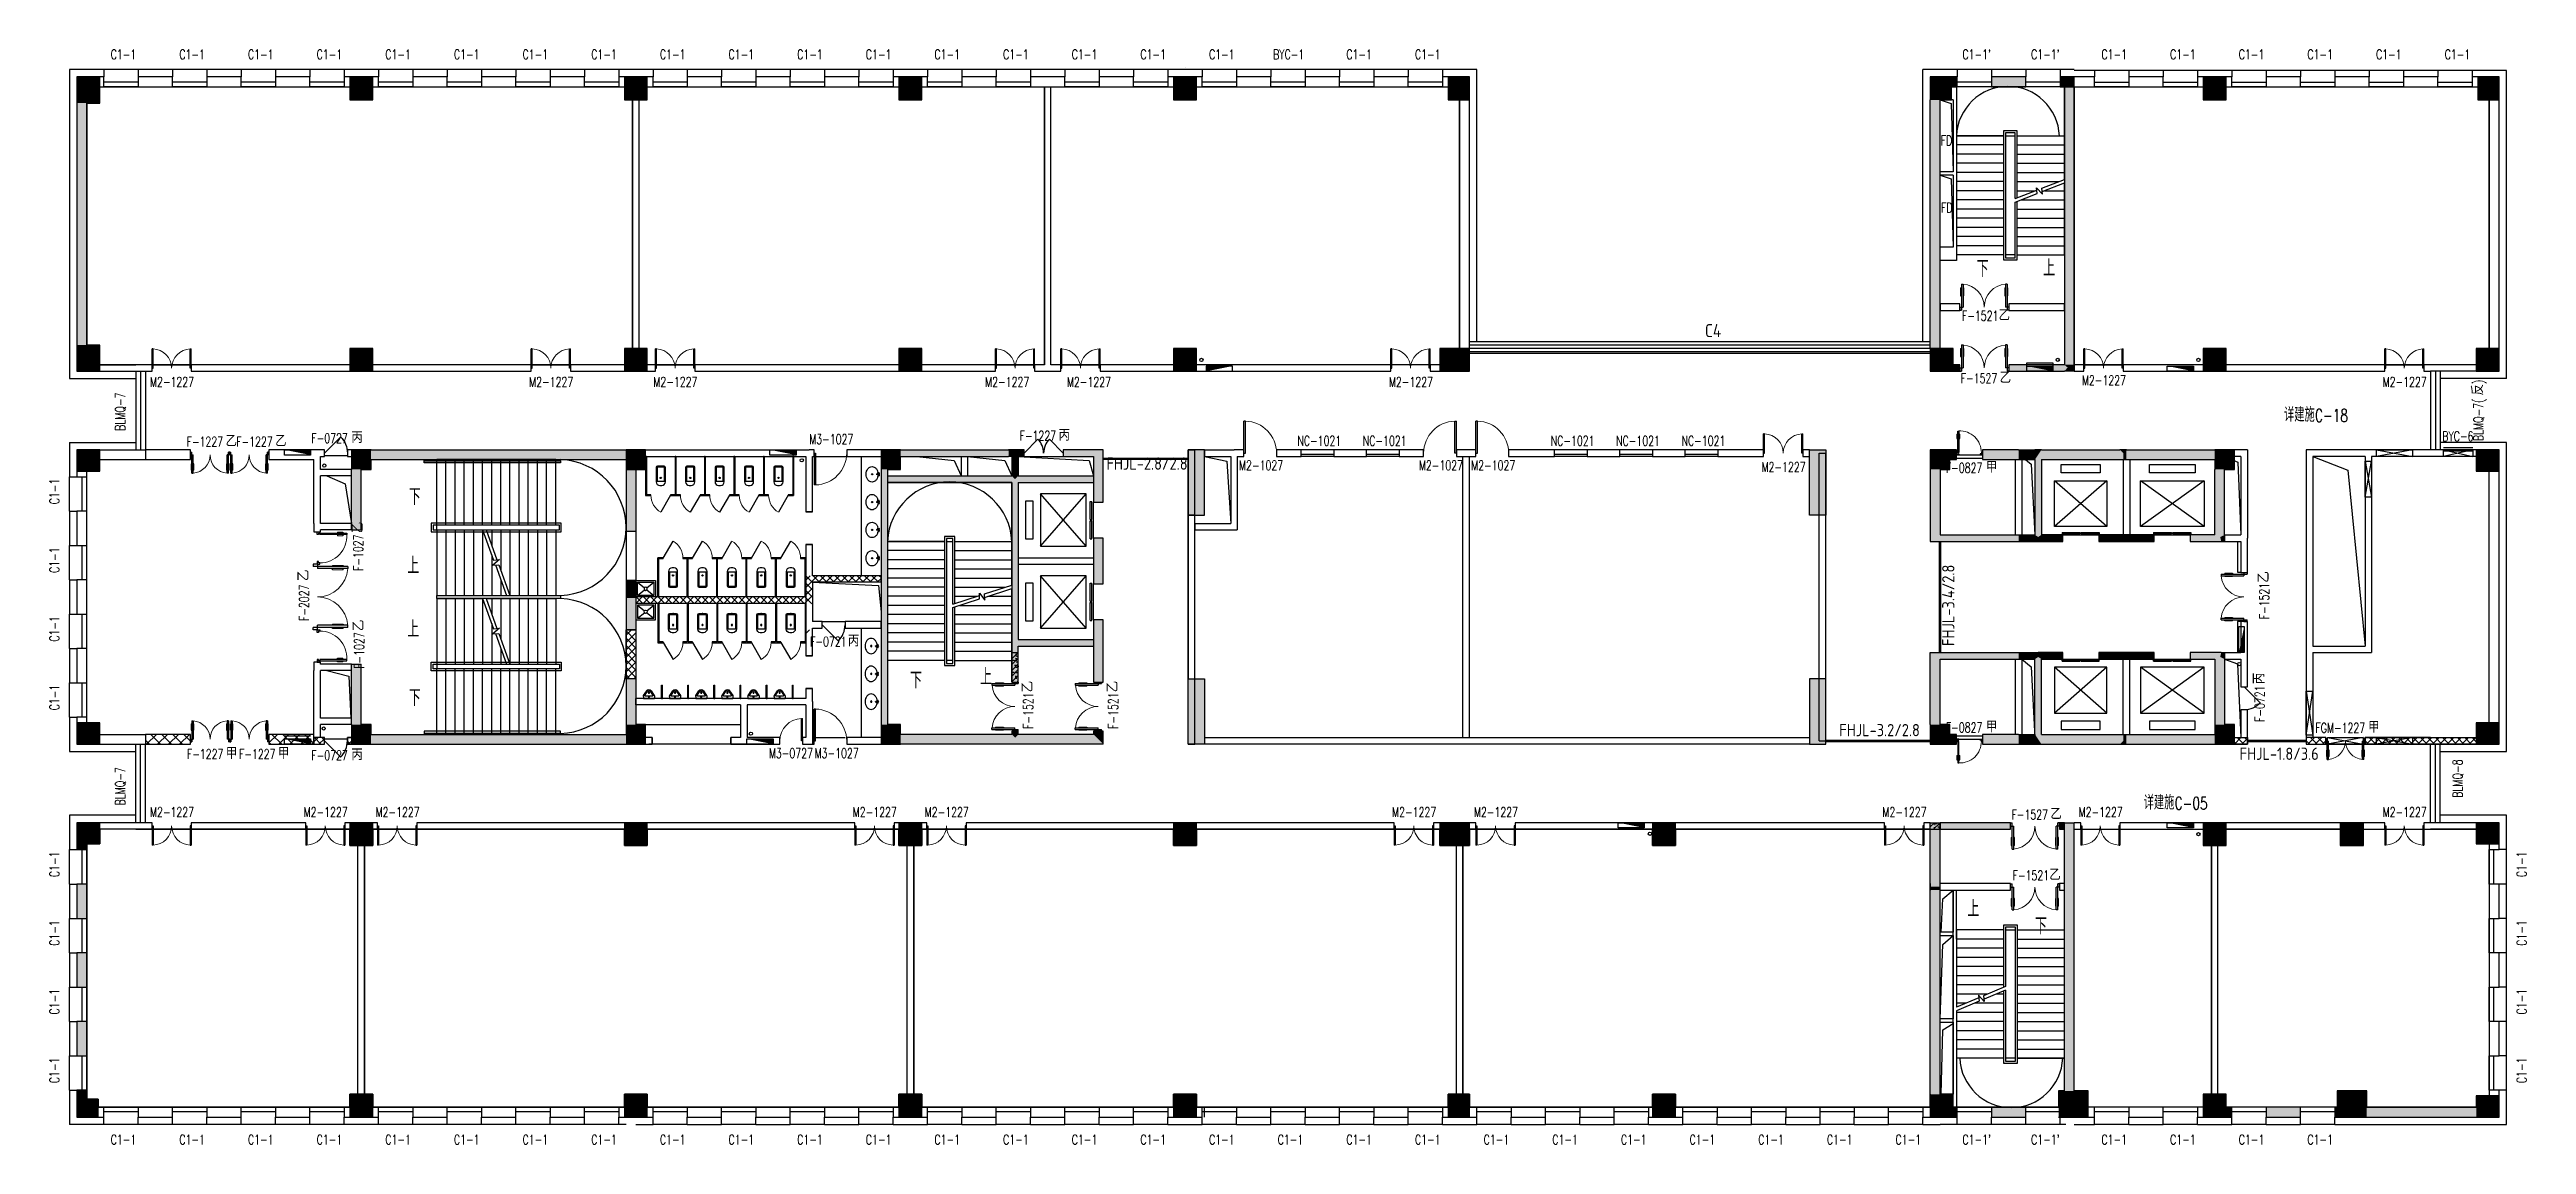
# Model space of a CAD drawing. Extents: x 1456273 to 1532071, y 313528 to 416301.
# Drawn here: x 1456298 to 1532071, y 382828 to 416301 of the extents above; entities that cross this region are included whole.
import ezdxf

# ---------------------------------------------------------------- set-up
doc = ezdxf.new("R2010")
doc.units = 0
doc.header["$LTSCALE"] = 1000
doc.header["$MEASUREMENT"] = 0
doc.linetypes.add('DASH', pattern=[0.35, 0.25, -0.1])
for name, color, linetype in [('body', 30, 'Continuous'), ('RM', 4, 'Continuous'), ('主体', 9, 'Continuous'), ('消防', 222, 'Continuous')]:
    doc.layers.add(name, color=color, linetype=linetype)
doc.styles.add('-宋体', font='GBENOR.shx', dxfattribs={"bigfont": 'GBCBIG.shx'})
doc.styles.add('_TCH_DIM', font='SIMPLEX', dxfattribs={"bigfont": 'GBCBIG'})
doc.styles.add('_TCH_WINDOW', font='txt.shx', dxfattribs={"height": 3.5, "bigfont": 'hztxt.shx'})
pattern_1 = [(45, (0, 0), (-88.388348, 88.388348), []), (50, (0, 0), (358.63009, -31.37607), [37.5, -412.5]), (355, (0, 0), (-69.37567, 376.09607), [30, -330]), (100.4514, (29.9, -2.6), (289.25469, 344.71977), [31.870095, -350.57106]), (46.1842, (0, 100), (533.62052, -82.75951), [56.25, -618.75]), (96.6356, (44.47, 93.1), (467.33135, 487.05894), [47.80514, -525.8565]), (351.1842, (0, 100), (467.33097, 487.0593), [45, -495]), (21, (50, 75), (298.453526, -201.309445), [37.5, -412.5]), (326, (50, 75), (121.65767, 362.57502), [30, -330]), (71.4514, (74.87, 58.22), (420.111314, 161.26525), [31.870095, -350.57106]), (37.5, (0, 0), (6.079928, 166.446927), [0, -326, 0, -335, 0, -331.25]), (7.5, (0, 0), (131.534769, 197.205856), [0, -191, 0, -318.5, 0, -126.25]), (327.5, (-111.5, 0), (266.911218, -11.277436), [0, -125, 0, -390, 0, -517.5]), (317.5, (-161.5, 0), (291.593085, 50.05249), [0, -162.5, 0, -259, 0, -367.5])]

msp = doc.modelspace()

# ---------------------------------------------------------------- texts
at = {"layer": 'body', "width": 0.705882}
for s, height, style, p in [('FD', 297.5, '_TCH_WINDOW', (1514155, 413372)), ('FD', 297.5, '_TCH_WINDOW', (1514162, 411320)), ('F-1521', 297.5, '_TCH_WINDOW', (1514801, 408012)), ('F-1527', 297.5, '_TCH_WINDOW', (1514766, 406102)), ('F-1227', 297.5, '_TCH_WINDOW', (1485974, 404344)), ('C-18', 382.5, '_TCH_DIM', (1525602, 404924, 0)), ('F-0827', 297.5, '_TCH_WINDOW', (1514309, 403365)), ('F-0827', 297.5, '_TCH_WINDOW', (1514309, 395427)), ('FGM-1227', 297.5, '_TCH_WINDOW', (1525616, 395415)), ('F-0727', 297.5, '_TCH_WINDOW', (1464306, 394575)), ('C-05', 382.5, '_TCH_DIM', (1521309, 393067, 0)), ('F-1521', 297.5, '_TCH_WINDOW', (1516352, 390904))]:
    msp.add_text(s, height=height, dxfattribs=dict(at, style=style)).set_placement(p)
at = {"layer": 'body'}
for s, height, style, p in [('下', 506, '_TCH_DIM', (1515250, 409350)), ('上', 506, '_TCH_DIM', (1517287, 409373)), ('C4', 400, '-宋体', (1506939, 407509)), ('乙', 350, '_TCH_WINDOW', (1515921, 408012)), ('乙', 350, '_TCH_WINDOW', (1515956, 406102)), ('详建施', 434, '_TCH_DIM', (1524654, 404924, 0)), ('丙', 350, '_TCH_WINDOW', (1487164, 404344)), ('甲', 350, '_TCH_WINDOW', (1515534, 403365)), ('下', 506, '_TCH_DIM', (1467290, 402374, 1500)), ('上', 506, '_TCH_DIM', (1467242, 400274)), ('上', 506, '_TCH_DIM', (1467242, 398330)), ('下', 506, '_TCH_DIM', (1482625, 396767)), ('上', 506, '_TCH_DIM', (1484765, 396875)), ('下', 506, '_TCH_DIM', (1467290, 396230)), ('甲', 350, '_TCH_WINDOW', (1515534, 395427)), ('甲', 350, '_TCH_WINDOW', (1527226, 395415)), ('丙', 350, '_TCH_WINDOW', (1465531, 394575)), ('详建施', 434, '_TCH_DIM', (1520361, 393067, 0)), ('乙', 350, '_TCH_WINDOW', (1517472, 390904)), ('上', 506, '_TCH_DIM', (1514971, 389784)), ('下', 506, '_TCH_DIM', (1517035, 389255))]:
    msp.add_text(s, height=height, dxfattribs=dict(at, style=style)).set_placement(p)
at = {"layer": 'body', "style": '_TCH_WINDOW', "width": 0.705882}
for s, height, rotation, p in [(')', 298, 90, (1530750, 406079)), ('BLMQ-7', 297.5, 90, (1458607, 404644)), ('BLMQ-7(', 297.5, 90, (1530750, 404329)), ('F-1227', 297.5, 360, (1460492, 404165)), ('F-1227', 297.5, 360, (1462009, 404165)), ('F-0727', 297.5, 360, (1464306, 404270)), ('F-1027', 297.5, 90, (1465891, 400360)), ('F-2027', 297.5, 90, (1464234, 398829)), ('F-1521', 297.5, 90, (1524197, 398882)), ('F-1027', 297.5, 90, (1465918, 397369)), ('F-0721', 297.5, 360, (1479566, 398053)), ('F-1521', 297.5, 90, (1486384, 395532)), ('F-1521', 297.5, 90, (1488984, 395532)), ('F-0721', 297.5, 90, (1524058, 395746)), ('F-1227', 297.5, 0, (1460501, 394615)), ('F-1227', 297.5, 0, (1462095, 394615)), ('BLMQ-7', 297.5, 90, (1458607, 393190)), ('BLMQ-8', 297.5, 90, (1530111, 393427)), ('F-1527', 297.5, 360, (1516317, 392764))]:
    msp.add_text(s, height=height, rotation=rotation, dxfattribs=at).set_placement(p)
at = {"layer": 'body', "style": '_TCH_WINDOW'}
for s, rotation, p in [('反', 90, (1530750, 405729)), ('丙', 360, (1465531, 404270)), ('乙', 360, (1461682, 404165)), ('乙', 360, (1463199, 404165)), ('乙', 90, (1465891, 401515)), ('乙', 90, (1464234, 400054)), ('乙', 90, (1524197, 400002)), ('乙', 90, (1465918, 398524)), ('丙', 360, (1480721, 398053)), ('丙', 90, (1524058, 396901)), ('乙', 90, (1486384, 396652)), ('乙', 90, (1488984, 396652)), ('甲', 0, (1461691, 394615)), ('甲', 0, (1463285, 394615)), ('乙', 360, (1517507, 392764))]:
    msp.add_text(s, height=350, rotation=rotation, dxfattribs=at).set_placement(p)
at = {"layer": '消防', "style": '-宋体'}
for s, p in [('FHJL-2.8/2.8', (1488630, 403455)), ('FHJL-3.2/2.8', (1511047, 395307)), ('FHJL-1.8/3.6', (1523294, 394584))]:
    msp.add_text(s, height=375, dxfattribs=at).set_placement(p)
msp.add_text('FHJL-3.4/2.8', height=375, rotation=90, dxfattribs=at).set_placement((1514571, 398065))

# ---------------------------------------------------------------- blocks, each defined once
blk = doc.blocks.new('cde')
at = {"layer": '消防'}
blk.add_hatch(color=256, dxfattribs=at).paths.add_polyline_path([(-873427, -271674), (-874227, -271674), (-873427, -271834)])
blk.add_lwpolyline([(-874227, -271674), (-873427, -271674), (-873427, -271834), (-874227, -271834)], close=True, dxfattribs=at)
blk = doc.blocks.new('dsssw')
at = {"layer": 'body'}
for p, q in [((1064639, 723073, 1000), (1065739, 723073, 1000)), ((1064639, 722874, 1000), (1064639, 723073, 1000)), ((1064639, 723073, 1000), (1065739, 722874, 1000)), ((1065739, 723073), (1064639, 722874, 1000)), ((1065739, 722874, 1000), (1064639, 722874, 1000)), ((1065739, 723073, 1000), (1065739, 722874, 1000)), ((1066689, 723073, 10000), (1067589, 723073, 10000)), ((1066689, 722874, 10000), (1066689, 723073, 10000)), ((1066689, 723073, 10000), (1067589, 722874, 10000)), ((1067589, 723073), (1066689, 722874, 10000)), ((1067589, 722874, 10000), (1066689, 722874, 10000)), ((1067589, 723073, 10000), (1067589, 722874, 10000)), ((1064289, 722723), (1064489, 722723)), ((1064289, 721623), (1064289, 722723)), ((1064289, 722723), (1064489, 721623)), ((1064289, 721623), (1064489, 722723)), ((1064489, 722723), (1064489, 721623)), ((1064489, 721623), (1064289, 721623)), ((1062489, 715698, 20000), (1062687, 715698, 20000)), ((1062489, 714348, 20000), (1062489, 715698, 20000)), ((1062489, 715698, 20000), (1062687, 714348, 20000)), ((1062489, 714348), (1062687, 715698, 20000)), ((1062687, 715698, 20000), (1062687, 714348, 20000)), ((1062687, 714348, 20000), (1062489, 714348, 20000)), ((1063134, 714273), (1064234, 714273)), ((1063134, 714071), (1063134, 714273)), ((1064234, 714273), (1063134, 714073)), ((1063134, 714273), (1064234, 714071)), ((1064234, 714071), (1063134, 714071)), ((1064234, 714273), (1064234, 714071)), ((1064639, 714273), (1065739, 714273)), ((1064639, 714073), (1064639, 714273)), ((1065739, 714273), (1064639, 714073)), ((1064639, 714273), (1065739, 714073)), ((1065739, 714073), (1064639, 714073)), ((1065739, 714273), (1065739, 714073))]:
    blk.add_line(p, q, dxfattribs=at)
blk = doc.blocks.new('fw1')
at = {"layer": 'body'}
for p, q in [((2130576, 441599), (2130896, 441870)), ((2130523, 440580), (2130576, 441599)), ((2130896, 440580), (2130496, 440580)), ((2130576, 440209), (2130896, 440480)), ((2130497, 437930), (2130576, 440209)), ((2130523, 435630), (2130576, 437595)), ((2130576, 437595), (2130896, 437790)), ((2130897, 435630), (2130497, 435630)), ((2130897, 435630), (2130497, 435630))]:
    blk.add_line(p, q, dxfattribs=at)
for points in [[(2130496, 441870), (2130896, 441870), (2130896, 440580), (2130496, 440580)], [(2130496, 440480), (2130896, 440480), (2130896, 437930), (2130497, 437930)], [(2130497, 437830), (2130896, 437830), (2130896, 435630), (2130497, 435630)]]:
    blk.add_lwpolyline(points, close=True, dxfattribs=at)
blk = doc.blocks.new('$WINLIB2D$00000004')
for p, q in [((-0.5, 0.5), (0.5, 0.5)), ((-0.5, 0.241), (0.5, 0.241)), ((-0.5, -0.5), (0.5, -0.5))]:
    blk.add_line(p, q)
blk = doc.blocks.new('$DorLib2D$00000002')
for p, q in [((-0.5, 0), (-0.5, 0.4875)), ((-0.475, 0.4875), (-0.5, 0.4875)), ((-0.475, 0), (-0.475, 0.4875)), ((0.475, 0), (0.475, 0.4875)), ((0.475, 0.4875), (0.5, 0.4875)), ((0.5, 0), (0.5, 0.4875)), ((-0.5, 0), (-0.475, 0)), ((0.5, 0), (0.475, 0))]:
    blk.add_line(p, q)
at = {"lineweight": 13}
for centre, start, end in [((-0.4875, 0), 0, 88.530716), ((0.4875, 0), 91.469284, 180)]:
    blk.add_arc(centre, 0.4875, start, end, dxfattribs=at)
blk = doc.blocks.new('$DorLib2D$00000011')
at = {"lineweight": 13}
for p, q in [((-0.483, 0.396), (-0.483, 0.235)), ((-0.417, 0.396), (-0.417, 0.235)), ((0.417, 0.396), (0.417, 0.235)), ((0.483, 0.396), (0.483, 0.235))]:
    blk.add_line(p, q, dxfattribs=at)
for p, q in [((-0.483, 0.396), (-0.467, 0.396)), ((-0.467, 0.471), (-0.467, -0.062)), ((-0.467, 0.471), (-0.433, 0.471)), ((-0.433, 0.471), (-0.433, 0.004)), ((-0.417, 0.396), (-0.433, 0.396)), ((0.417, 0.396), (0.433, 0.396)), ((0.433, 0.471), (0.433, 0.004)), ((0.467, 0.471), (0.433, 0.471)), ((0.467, 0.471), (0.467, -0.062)), ((0.483, 0.396), (0.467, 0.396)), ((-0.5, 0.004), (-0.433, 0.004)), ((-0.5, 0.004), (-0.5, -0.062)), ((-0.483, 0.235), (-0.467, 0.235)), ((-0.417, 0.235), (-0.433, 0.235)), ((0.417, 0.235), (0.433, 0.235)), ((0.5, 0.004), (0.433, 0.004)), ((0.483, 0.235), (0.467, 0.235)), ((0.5, 0.004), (0.5, -0.062)), ((-0.5, -0.062), (-0.467, -0.062)), ((0.5, -0.062), (0.467, -0.062))]:
    blk.add_line(p, q)
for centre, start, end in [((-0.467, 0.004), 0, 85.904), ((0.467, 0.004), 94.096, 180)]:
    blk.add_arc(centre, 0.467, start, end, dxfattribs=at)
blk = doc.blocks.new('$DorLib2D$00000009')
at = {"lineweight": 13}
for p, q in [((0.378, 0.782), (0.378, 0.624)), ((0.489, 0.782), (0.489, 0.624))]:
    blk.add_line(p, q, dxfattribs=at)
for p, q in [((0.413, 0.782), (0.378, 0.782)), ((0.413, 0.905), (0.413, 0.081)), ((0.454, 0.905), (0.413, 0.905)), ((0.454, 0.081), (0.454, 0.905)), ((0.489, 0.782), (0.454, 0.782)), ((-0.494, 0.081), (-0.453, 0.081)), ((-0.494, -0.002), (-0.494, 0.081)), ((-0.453, 0.081), (-0.453, 0.039)), ((-0.453, 0.039), (-0.412, 0.039)), ((-0.412, 0.039), (-0.412, -0.002)), ((0.413, 0.624), (0.378, 0.624)), ((0.413, 0.081), (0.454, 0.081)), ((0.454, 0.039), (0.413, 0.039)), ((0.413, 0.039), (0.413, -0.002)), ((0.489, 0.624), (0.454, 0.624)), ((0.495, 0.081), (0.454, 0.081)), ((0.454, 0.081), (0.454, 0.039)), ((0.495, -0.002), (0.495, 0.081)), ((-0.494, -0.002), (-0.494, -0.002)), ((-0.412, -0.002), (-0.494, -0.002)), ((0.413, -0.002), (0.495, -0.002)), ((0.495, -0.002), (0.495, -0.002))]:
    blk.add_line(p, q)
blk.add_arc((0.372, 0.082), 0.825, 87.13397, 180.07167, dxfattribs=at)
blk = doc.blocks.new('$TCHSYS$LDOR22D')
for p, q in [((-0.517, 0.833), (-0.017, 0.833)), ((-0.517, 0.833), (-0.517, 0.667)), ((-0.017, 0.833), (-0.017, 0.667)), ((0.017, 0.833), (0.017, 0.667)), ((0.017, 0.833), (0.517, 0.833)), ((0.517, 0.833), (0.517, 0.667)), ((-0.517, 0.667), (-0.017, 0.667)), ((-0.5, 0.5), (0.5, 0.5)), ((0.017, 0.667), (0.517, 0.667))]:
    blk.add_line(p, q)
blk = doc.blocks.new('$DorLib2D$00000114')
at = {"color": 0}
blk.add_line((0.5, 0), (-0.21, 0.71), dxfattribs=at)
blk.add_arc((0.5, 0), 1, 135, 180, dxfattribs=at)
blk = doc.blocks.new('$lvtry$00000201')
for p, q in [((-140, -40, 0), (-140, -480, 0)), ((140, -470, 0), (-140, -470, 0)), ((-110, -40, 0), (-110, -470, 0)), ((100, 0, 0), (-100, 0, 0)), ((100, -30, 0), (-100, -30, 0)), ((-30, -590, 0), (30, -590, 0)), ((110, -470, 0), (110, -40, 0)), ((140, -480, 0), (140, -40, 0))]:
    blk.add_line(p, q)
blk.add_circle((0, -359, 0), 20)
for centre, radius, start, end in [((-100, -40, 0), 40, 90, 180), ((-30, -480, 0), 110, 180, 270), ((-100, -40, 0), 10, 90, 180), ((30, -480, 0), 110, 270, 0), ((100, -40, 0), 40, 0, 90), ((100, -40, 0), 10, 0, 90)]:
    blk.add_arc(centre, radius, start, end)
blk.add_point((0, 0))
blk = doc.blocks.new('$TCHSYS$APDOOR2D')
blk.add_line((0.5, 0), (0, 0.87))
at = {"lineweight": 13}
blk.add_arc((0.5, 0), 1, 120, 180, dxfattribs=at)
blk = doc.blocks.new('$DorLib2D$00000001')
for p, q in [((0.45, 0.975), (0.5, 0.975)), ((0.45, 0), (0.45, 0.975)), ((0.5, 0), (0.5, 0.975)), ((0.5, 0), (0.45, 0))]:
    blk.add_line(p, q)
at = {"lineweight": 13}
blk.add_arc((0.475, 0), 0.975, 91.46928, 180, dxfattribs=at)
blk = doc.blocks.new('$lvtry$00000194')
for p, q in [((-17, -27, 0), (-17, -17, 0)), ((17, -27, 0), (17, -17, 0))]:
    blk.add_line(p, q)
at = {"elevation": 0}
blk.add_lwpolyline([(14, -39, -0.067374), (92, -53, -0.088152), (166, -93, -0.105269), (218, -155, -0.121685), (235, -224, -0.121685), (218, -292, -0.105269), (166, -355, -0.088152), (92, -394, -0.078966), (0, -409, -0.078966), (-92, -394, -0.088152), (-166, -355, -0.105269), (-218, -292, -0.121685), (-235, -224, -0.121685), (-218, -155, -0.105269), (-166, -93, -0.088152), (-92, -53, -0.059935), (-23, -40, -0.059935)], format="xyb", dxfattribs=at)
for centre, radius in [((0, -221, 0), 20), ((0, -27, 0), 16.7), ((0, -221, 0), 15)]:
    blk.add_circle(centre, radius)
for centre, radius, start, end in [((-40, -17, 0), 10.1, 106.60956, 258.16482), ((-64, 250, 0), 259, 274.70692, 282.37316), ((-75, -197, 0), 173, 71.36005, 79.18732), ((-29, -63, 0), 6.77, 155.34398, 308.32242), ((-171, 35, 0), 166, 324.84107, 338.13372), ((-171, 35, 0), 170, 324.84107, 331.35233), ((-29, -63, 0), 3.37, 155.34398, 308.32242), ((100, -178, 0), 170, 132.31406, 138.82532), ((100, -178, 0), 166, 125.53268, 138.82532), ((-12, -42, 0), 10.6, 201.89238, 261.77402), ((0, -17, 0), 16.7, 0, 180), ((-381, -99, 0), 372, 2.39824, 6.76269), ((0, -80, 0), 9.9, 201.78369, 338.21631), ((64, 250, 0), 259, 257.62684, 265.29308), ((381, -99, 0), 372, 170.10083, 177.60176), ((75, -197, 0), 173, 100.81268, 110.41907), ((40, -17, 0), 10.1, 281.83518, 73.39044)]:
    blk.add_arc(centre, radius, start, end)
blk.add_point((0, -17, 0))
blk = doc.blocks.new('$DorLib2D$00000116')
at = {"color": 0}
for p, q in [((-0.5, 0), (-0.146, 0.354)), ((0.5, 0), (0.146, 0.354))]:
    blk.add_line(p, q, dxfattribs=at)
for centre, start, end in [((-0.5, 0), 0, 45), ((0.5, 0), 135, 180)]:
    blk.add_arc(centre, 0.5, start, end, dxfattribs=at)
blk = doc.blocks.new('$lvtry$00000221')
for p, q in [((-170, 0, 0), (170, 0, 0)), ((-170, -61, 0), (-170, 0, 0)), ((-162, -88, 0), (-69, -231, 0)), ((-124, -91, 0), (-43, -216, 0)), ((-116, -76, 0), (116, -76, 0)), ((43, -216, 0), (124, -91, 0)), ((69, -231, 0), (162, -88, 0)), ((170, -61, 0), (170, 0, 0))]:
    blk.add_line(p, q)
for centre, radius in [((0, -177, 0), 20), ((0, -38, 0), 17.7)]:
    blk.add_circle(centre, radius)
for centre, radius, start, end in [((-120, -61, 0), 50, 180, 213.0863), ((-116, -86, 0), 10, 90, 213.0863), ((0, -191, 0), 80, 210, 330), ((0, -191, 0), 50, 210, 330), ((116, -86, 0), 10, 326.9137, 90), ((120, -61, 0), 50, 326.9137, 0)]:
    blk.add_arc(centre, radius, start, end)
blk.add_point((0, -38, 0))
blk = doc.blocks.new('$lvtry$00000012')
for p, q in [((-250, -50, 0), (-39, -219, 0)), ((-250, -450, 0), (-39, -281, 0)), ((39, -219, 0), (250, -50, 0)), ((39, -281, 0), (250, -450, 0))]:
    blk.add_line(p, q)
at = {"elevation": 0}
for points in [[(300, -500), (300, 0), (-300, 0), (-300, -500)], [(250, -450), (250, -50), (-250, -50), (-250, -450)]]:
    blk.add_lwpolyline(points, close=True, dxfattribs=at)
blk.add_circle((0, -250, 0), 50)

# ---------------------------------------------------------------- hatches: boundary and pattern name
at = {"layer": 'body'}
for points in [[(1457134, 414665), (1457834, 414665), (1457834, 415465), (1457134, 415465)], [(1465484, 414764), (1466184, 414764), (1466184, 415465), (1465484, 415465)], [(1473884, 414764), (1474584, 414764), (1474584, 415465), (1473884, 415465)], [(1482284, 414764), (1482984, 414764), (1482984, 415465), (1482284, 415465)], [(1490684, 414764), (1491384, 414764), (1491384, 415465), (1490684, 415465)], [(1499084, 414764), (1499734, 414764), (1499734, 415465), (1499084, 415465)], [(1513834, 414764), (1514484, 414764), (1514484, 415465), (1513834, 415465)], [(1514484, 415465), (1514484, 415164), (1514659, 415164), (1514659, 415465)], [(1516759, 415465), (1515709, 415465), (1515709, 415164), (1516759, 415164)], [(1518234, 415465), (1517809, 415465), (1517809, 415164), (1518234, 415164)], [(1522184, 414764), (1522884, 414764), (1522884, 415465), (1522184, 415465)], [(1530584, 414764), (1531234, 414764), (1531234, 415465), (1530584, 415465)], [(1457134, 407265), (1457434, 407265), (1457434, 414665), (1457134, 414665)], [(1514134, 414764), (1513834, 414764), (1513834, 407164), (1514134, 407164)], [(1517934, 415164), (1517934, 406664), (1518234, 406664), (1518234, 415164)], [(1457134, 406464), (1457834, 406464), (1457834, 407265), (1457134, 407265)], [(1465484, 406464), (1466184, 406464), (1466184, 407164), (1465484, 407164)], [(1473884, 406464), (1474584, 406464), (1474584, 407164), (1473884, 407164)], [(1482284, 406464), (1482984, 406464), (1482984, 407164), (1482284, 407164)], [(1490684, 406464), (1491384, 406464), (1491384, 407164), (1490684, 407164)], [(1498834, 406464), (1499734, 406464), (1499734, 407164), (1498834, 407164)], [(1513834, 406464), (1514534, 406464), (1514534, 407164), (1513834, 407164)], [(1522184, 406464), (1522884, 406464), (1522884, 407164), (1522184, 407164)], [(1530534, 406464), (1531234, 406464), (1531234, 407164), (1530534, 407164)], [(1514534, 406664), (1514534, 406464), (1514734, 406464), (1514734, 406664)], [(1517934, 406664), (1516234, 406664), (1516234, 406464), (1517934, 406464), (1518034, 406581)], [(1518234, 406664), (1517934, 406664), (1518034, 406581), (1518234, 406614)], [(1518034, 406581), (1517934, 406464), (1518234, 406464), (1518234, 406614)], [(1457134, 403415), (1457834, 403415), (1457834, 404065), (1457134, 404065)], [(1465534, 403464), (1466134, 403464), (1466134, 404065), (1465534, 404065)], [(1466134, 404065), (1466134, 403765), (1473934, 403765), (1473934, 404065)], [(1473934, 403464), (1474534, 403464), (1474534, 404065), (1473934, 404065)], [(1481734, 404065), (1481734, 403464), (1482334, 403464), (1482334, 404065)], [(1482334, 404065), (1482334, 403865), (1484284, 403865), (1484284, 404065)], [(1484284, 404065), (1484284, 403865), (1485634, 403865), (1485634, 404065)], [(1485834, 403931), (1485834, 404065), (1485634, 404065), (1485634, 403865), (1485734, 403865)], [(1485834, 403931), (1485734, 403865), (1485734, 403265), (1485834, 403165), (1485934, 403265), (1485934, 403865)], [(1485934, 403865), (1486109, 403865), (1486109, 404065), (1485834, 404065), (1485834, 403931)], [(1488534, 404065), (1487309, 404065), (1487309, 403865), (1488234, 403865)], [(1488234, 403865), (1488234, 402465), (1488534, 402465), (1488534, 404065)], [(1491634, 404065), (1491134, 404065), (1491134, 402065), (1491634, 402065)], [(1510134, 404065), (1510634, 404065), (1510634, 402065), (1510134, 402065)], [(1513834, 403464), (1514434, 403464), (1514434, 404065), (1513834, 404065)], [(1514434, 403765), (1514634, 403765), (1514634, 404065), (1514434, 404065)], [(1516534, 404065), (1515434, 404065), (1515434, 403765), (1516534, 403765)], [(1516534, 404065), (1516534, 403765), (1517034, 403765), (1517134, 403915), (1517034, 404065)], [(1517034, 404065), (1517134, 403915), (1517234, 404065)], [(1517134, 403915), (1517034, 403765), (1517034, 401465), (1517134, 401398), (1517234, 401465), (1517234, 403765)], [(1517134, 403915), (1517234, 403765), (1519734, 403765), (1519734, 403965), (1519634, 404065), (1517234, 404065)], [(1519634, 404065), (1519734, 403965), (1519834, 404065)], [(1519734, 403965), (1519734, 403765), (1519834, 403765), (1519834, 404065)], [(1522534, 403765), (1522534, 404065), (1519834, 404065), (1519834, 403765)], [(1522534, 403464), (1523134, 403464), (1523134, 404065), (1522534, 404065)], [(1530534, 403415), (1531234, 403415), (1531234, 404065), (1530534, 404065)], [(1465834, 403464), (1465534, 403464), (1465534, 401615), (1465834, 401615)], [(1474234, 403464), (1473934, 403464), (1473934, 401564), (1474234, 401564)], [(1481934, 403464), (1481734, 403464), (1481734, 395664), (1481934, 395664)], [(1481934, 403065), (1484284, 403065), (1484284, 403265), (1481934, 403265)], [(1484284, 403265), (1484284, 403065), (1485734, 403065), (1485834, 403165), (1485734, 403265)], [(1485834, 403165), (1485734, 403065), (1485734, 400765), (1485934, 400765), (1485934, 403065)], [(1485834, 403165), (1485934, 403065), (1488234, 403065), (1488234, 403265), (1485934, 403265)], [(1514134, 403464), (1513834, 403464), (1513834, 401265), (1514134, 401465)], [(1522834, 403464), (1522534, 403464), (1522534, 401465), (1522701, 401398), (1522834, 401465)], [(1488534, 399965), (1488534, 401365), (1488234, 401365), (1488234, 399965)], [(1514134, 401465), (1513834, 401265), (1516534, 401265), (1516534, 401465)], [(1516534, 401465), (1516534, 401265), (1517134, 401265), (1517134, 401398), (1517034, 401465)], [(1517134, 401265), (1517884, 401265), (1517884, 401465), (1517234, 401465), (1517134, 401398)], [(1519834, 401465), (1518984, 401465), (1518984, 401265), (1519834, 401265)], [(1519834, 401265), (1520684, 401265), (1520684, 401465), (1519834, 401465)], [(1522534, 401465), (1521784, 401465), (1521784, 401265), (1522734, 401265), (1522701, 401398)], [(1522701, 401398), (1522734, 401265), (1522834, 401265), (1522834, 401465)], [(1485934, 400765), (1485734, 400765), (1485734, 398265), (1485868, 398198), (1485934, 398265)], [(1473934, 400064), (1473934, 399552), (1474234, 399552), (1474234, 400064)], [(1473934, 399565), (1473934, 398564), (1474234, 398564), (1474234, 399565)], [(1488534, 396965), (1488534, 398865), (1488234, 398865), (1488234, 396965)], [(1485734, 398265), (1485734, 396965), (1485934, 396965), (1485934, 398065), (1485868, 398198)], [(1485868, 398198), (1485934, 398065), (1488234, 398065), (1488234, 398265), (1485934, 398265)], [(1513834, 395664), (1514134, 395664), (1514134, 397665), (1513834, 397865)], [(1513834, 397865), (1514134, 397665), (1516534, 397665), (1516534, 397865)], [(1516534, 397865), (1516534, 397665), (1517034, 397665), (1517134, 397731), (1517134, 397865)], [(1517234, 397665), (1517884, 397665), (1517884, 397865), (1517134, 397865), (1517134, 397731)], [(1519834, 397865), (1518984, 397865), (1518984, 397665), (1519834, 397665)], [(1519834, 397665), (1520684, 397665), (1520684, 397865), (1519834, 397865)], [(1522734, 397865), (1521784, 397865), (1521784, 397665), (1522534, 397665), (1522701, 397731)], [(1522701, 397731), (1522834, 397665), (1522834, 397865), (1522734, 397865)], [(1465534, 395664), (1465834, 395664), (1465834, 397515), (1465534, 397515)], [(1473934, 395664), (1474234, 395664), (1474234, 397064), (1473934, 397064)], [(1491634, 395064), (1491134, 395064), (1491134, 397064), (1491634, 397064)], [(1510134, 395064), (1510634, 395064), (1510634, 397064), (1510134, 397064)], [(1517134, 395215), (1517234, 395365), (1517234, 397665), (1517134, 397731), (1517034, 397665), (1517034, 395365)], [(1522534, 395664), (1522834, 395664), (1522834, 397665), (1522701, 397731), (1522534, 397665)], [(1457134, 395064), (1457834, 395064), (1457834, 395715), (1457134, 395715)], [(1465534, 395064), (1466134, 395064), (1466134, 395664), (1465534, 395664)], [(1473934, 395064), (1474534, 395064), (1474534, 395664), (1473934, 395664)], [(1481734, 395664), (1481734, 395064), (1482334, 395064), (1482334, 395664)], [(1513834, 395064), (1514434, 395064), (1514434, 395664), (1513834, 395664)], [(1522534, 395064), (1523134, 395064), (1523134, 395664), (1522534, 395664)], [(1530534, 395064), (1531234, 395064), (1531234, 395715), (1530534, 395715)], [(1466134, 395365), (1466134, 395064), (1473934, 395064), (1473934, 395365)], [(1485834, 395265), (1485734, 395365), (1482334, 395365), (1482334, 395064), (1485834, 395064)], [(1485934, 395365), (1485934, 395465), (1485734, 395465), (1485734, 395365), (1485834, 395265)], [(1488534, 395064), (1488234, 395365), (1485934, 395365), (1485834, 395265), (1485834, 395064)], [(1488534, 395064), (1488534, 395465), (1488234, 395465), (1488234, 395365)], [(1514434, 395064), (1514634, 395064), (1514634, 395365), (1514434, 395365)], [(1516534, 395365), (1515434, 395365), (1515434, 395064), (1516534, 395064)], [(1516534, 395365), (1516534, 395064), (1517034, 395064), (1517134, 395215), (1517034, 395365)], [(1517234, 395064), (1517134, 395215), (1517034, 395064)], [(1517134, 395215), (1517234, 395064), (1519634, 395064), (1519734, 395164), (1519734, 395365), (1517234, 395365)], [(1519834, 395064), (1519734, 395164), (1519634, 395064)], [(1519734, 395164), (1519834, 395064), (1519834, 395365), (1519734, 395365)], [(1522534, 395064), (1522534, 395365), (1519834, 395365), (1519834, 395064)], [(1457134, 392015), (1457834, 392015), (1457834, 392664), (1457134, 392664)], [(1465484, 391964), (1466184, 391964), (1466184, 392664), (1465484, 392664)], [(1473884, 391964), (1474584, 391964), (1474584, 392664), (1473884, 392664)], [(1482284, 391964), (1482984, 391964), (1482984, 392664), (1482284, 392664)], [(1490684, 391964), (1491384, 391964), (1491384, 392664), (1490684, 392664)], [(1498834, 391964), (1499734, 391964), (1499734, 392664), (1498834, 392664)], [(1505334, 391964), (1506034, 391964), (1506034, 392664), (1505334, 392664)], [(1513834, 390704), (1514134, 390704), (1514134, 392664), (1513834, 392664)], [(1514134, 392464), (1516284, 392464), (1516284, 392664), (1514134, 392664)], [(1517934, 392664), (1517784, 392664), (1517784, 392464), (1517934, 392464)], [(1517934, 384465), (1518234, 384465), (1518234, 392664), (1517934, 392664)], [(1522184, 391964), (1522884, 391964), (1522884, 392664), (1522184, 392664)], [(1526375, 391964), (1527084, 391964), (1527084, 392664), (1526375, 392664)], [(1530534, 392015), (1531234, 392015), (1531234, 392664), (1530534, 392664)], [(1457434, 392015), (1457134, 392015), (1457134, 391840), (1457434, 391840)], [(1457134, 390790), (1457134, 389740), (1457434, 389740), (1457434, 390790)], [(1513834, 390604), (1514134, 390604), (1514134, 390704), (1513834, 390704)], [(1513834, 384364), (1514134, 384364), (1514134, 390604), (1513834, 390604)], [(1457134, 388690), (1457134, 387640), (1457434, 387640), (1457434, 388690)], [(1457134, 386590), (1457134, 385540), (1457434, 385540), (1457434, 386590)], [(1457134, 384214), (1457434, 384214), (1457434, 384490), (1457134, 384490)], [(1457134, 383664), (1457784, 383664), (1457784, 384214), (1457134, 384214)], [(1465484, 383664), (1466184, 383664), (1466184, 384364), (1465484, 384364)], [(1473884, 383664), (1474584, 383664), (1474584, 384364), (1473884, 384364)], [(1482284, 383664), (1482984, 383664), (1482984, 384364), (1482284, 384364)], [(1490684, 383664), (1491384, 383664), (1491384, 384364), (1490684, 384364)], [(1499084, 383664), (1499734, 383664), (1499734, 384364), (1499084, 384364)], [(1505334, 383664), (1506034, 383664), (1506034, 384364), (1505334, 384364)], [(1513834, 383664), (1514534, 383664), (1514534, 384364), (1513834, 384364)], [(1517759, 383664), (1518659, 383664), (1518659, 384465), (1517759, 384465)], [(1522184, 383664), (1522884, 383664), (1522884, 384364), (1522184, 384364)], [(1526284, 383664), (1527184, 383664), (1527184, 384465), (1526284, 384465)], [(1530534, 383664), (1531234, 383664), (1531234, 384315), (1530534, 384315)], [(1514534, 383965), (1514534, 383665), (1514659, 383665), (1514659, 383965)], [(1516759, 383965), (1515709, 383965), (1515709, 383665), (1516759, 383665)], [(1522884, 383965), (1522884, 383664), (1523059, 383664), (1523059, 383965)], [(1524109, 383664), (1525159, 383664), (1525159, 383965), (1524109, 383965)], [(1526284, 383664), (1526284, 383965), (1526209, 383965), (1526209, 383664)], [(1530534, 383664), (1530534, 383965), (1527184, 383965), (1527184, 383664)]]:
    msp.add_hatch(color=256, dxfattribs=at).paths.add_polyline_path(points)
h = msp.add_hatch(dxfattribs=at)
h.set_pattern_fill('钢筋混凝土', color=256, scale=50, style=0)
h.set_pattern_definition(pattern_1)
h.paths.add_polyline_path([(1485934, 396965), (1485934, 397865), (1485734, 397865), (1485734, 396965)])
h = msp.add_hatch(dxfattribs=at)
h.set_pattern_fill('ANSI37', color=256, scale=150, style=0)
h.set_pattern_definition([(45, (458294.84, -51265.35), (-168.3798, 168.3798), []), (135, (458294.84, -51265.35), (-168.3798, -168.3798), [])])
h.paths.add_polyline_path([(1460609, 395365), (1459234, 395365), (1459234, 395064), (1460609, 395064)])
h.paths.add_polyline_path([(1464384, 395365), (1463009, 395365), (1463009, 395064), (1464384, 395064)])
h = msp.add_hatch(dxfattribs=at)
h.set_pattern_fill('钢筋混凝土', color=256, scale=50, style=0)
h.set_pattern_definition(pattern_1)
h.paths.add_polyline_path([(1514134, 392464), (1514134, 392664), (1513834, 392664), (1513834, 392464)])

# ---------------------------------------------------------------- linework, layer by layer
for p, q in [((1457959, 415690), (1456909, 415690)), ((1456909, 415690), (1456909, 406240)), ((1457834, 415465), (1457134, 415465)), ((1457134, 415465), (1457134, 414665)), ((1457959, 415465), (1457834, 415465)), ((1457834, 414665), (1457834, 415465)), ((1457959, 415690), (1457959, 415465)), ((1457959, 415164), (1457959, 415465)), ((1460059, 415690), (1459009, 415690)), ((1459009, 415690), (1459009, 415465)), ((1460059, 415465), (1459009, 415465)), ((1459009, 415465), (1459009, 415164)), ((1460059, 415690), (1460059, 415465)), ((1460059, 415164), (1460059, 415465)), ((1462159, 415690), (1461109, 415690)), ((1461109, 415690), (1461109, 415465)), ((1462159, 415465), (1461109, 415465)), ((1461109, 415465), (1461109, 415164)), ((1462159, 415690), (1462159, 415465)), ((1462159, 415164), (1462159, 415465)), ((1464259, 415690), (1463209, 415690)), ((1463209, 415690), (1463209, 415465)), ((1464259, 415465), (1463209, 415465)), ((1463209, 415465), (1463209, 415164)), ((1464259, 415690), (1464259, 415465)), ((1464259, 415164), (1464259, 415465)), ((1465834, 415690), (1465309, 415690)), ((1465309, 415690), (1465309, 415465)), ((1465484, 415465), (1465309, 415465)), ((1465309, 415465), (1465309, 415164)), ((1466184, 415465), (1465484, 415465)), ((1465484, 415465), (1465484, 414764)), ((1466359, 415690), (1465834, 415690)), ((1466359, 415465), (1466184, 415465)), ((1466184, 414764), (1466184, 415465)), ((1466359, 415690), (1466359, 415465)), ((1466359, 415164), (1466359, 415465)), ((1468459, 415690), (1467409, 415690)), ((1467409, 415690), (1467409, 415465)), ((1468459, 415465), (1467409, 415465)), ((1467409, 415465), (1467409, 415164)), ((1468459, 415690), (1468459, 415465)), ((1468459, 415164), (1468459, 415465)), ((1470559, 415690), (1469509, 415690)), ((1469509, 415690), (1469509, 415465)), ((1470559, 415465), (1469509, 415465)), ((1469509, 415465), (1469509, 415164)), ((1470559, 415690), (1470559, 415465)), ((1470559, 415164), (1470559, 415465)), ((1472659, 415690), (1471609, 415690)), ((1471609, 415690), (1471609, 415465)), ((1472659, 415465), (1471609, 415465)), ((1471609, 415465), (1471609, 415164)), ((1472659, 415690), (1472659, 415465)), ((1472659, 415164), (1472659, 415465)), ((1474234, 415690), (1473709, 415690)), ((1473709, 415690), (1473709, 415465)), ((1473884, 415465), (1473709, 415465)), ((1473709, 415465), (1473709, 415164)), ((1474584, 415465), (1473884, 415465)), ((1473884, 415465), (1473884, 414764)), ((1474759, 415690), (1474234, 415690)), ((1474759, 415465), (1474584, 415465)), ((1474584, 414764), (1474584, 415465)), ((1474759, 415690), (1474759, 415465)), ((1474759, 415164), (1474759, 415465)), ((1476859, 415690), (1475809, 415690)), ((1475809, 415690), (1475809, 415465)), ((1476859, 415465), (1475809, 415465)), ((1475809, 415465), (1475809, 415164)), ((1476859, 415690), (1476859, 415465)), ((1476859, 415164), (1476859, 415465)), ((1478959, 415690), (1477909, 415690)), ((1477909, 415690), (1477909, 415465)), ((1478959, 415465), (1477909, 415465)), ((1477909, 415465), (1477909, 415164)), ((1478959, 415690), (1478959, 415465)), ((1478959, 415164), (1478959, 415465)), ((1481059, 415690), (1480009, 415690)), ((1480009, 415690), (1480009, 415465)), ((1481059, 415465), (1480009, 415465)), ((1480009, 415465), (1480009, 415164)), ((1481059, 415690), (1481059, 415465)), ((1481059, 415164), (1481059, 415465)), ((1483159, 415690), (1482109, 415690)), ((1482109, 415690), (1482109, 415465)), ((1483159, 415465), (1482109, 415465)), ((1482109, 415465), (1482109, 415164)), ((1482984, 415465), (1482284, 415465)), ((1482284, 415465), (1482284, 414764)), ((1482984, 414764), (1482984, 415465)), ((1483159, 415690), (1483159, 415465)), ((1483159, 415164), (1483159, 415465)), ((1485259, 415690), (1484209, 415690)), ((1484209, 415690), (1484209, 415465)), ((1485259, 415465), (1484209, 415465)), ((1484209, 415465), (1484209, 415164)), ((1485259, 415690), (1485259, 415465)), ((1485259, 415164), (1485259, 415465)), ((1487359, 415690), (1486309, 415690)), ((1486309, 415690), (1486309, 415465)), ((1487359, 415465), (1486309, 415465)), ((1486309, 415465), (1486309, 415164)), ((1487359, 415690), (1487359, 415465)), ((1487359, 415164), (1487359, 415465)), ((1489459, 415690), (1488409, 415690)), ((1488409, 415690), (1488409, 415465)), ((1489459, 415465), (1488409, 415465)), ((1488409, 415465), (1488409, 415164)), ((1489459, 415690), (1489459, 415465)), ((1489459, 415164), (1489459, 415465)), ((1491034, 415690), (1490509, 415690)), ((1490509, 415690), (1490509, 415465)), ((1490684, 415465), (1490509, 415465)), ((1490509, 415465), (1490509, 415164)), ((1491384, 415465), (1490684, 415465)), ((1490684, 415465), (1490684, 414764)), ((1491034, 415765), (1491034, 415765)), ((1491559, 415690), (1491034, 415690)), ((1491559, 415465), (1491384, 415465)), ((1491384, 414764), (1491384, 415465)), ((1491559, 415690), (1491559, 415465)), ((1491559, 415164), (1491559, 415465)), ((1493659, 415690), (1492609, 415690)), ((1492609, 415690), (1492609, 415465)), ((1493659, 415465), (1492609, 415465)), ((1492609, 415465), (1492609, 415164)), ((1493659, 415690), (1493659, 415465)), ((1493659, 415164), (1493659, 415465)), ((1495759, 415690), (1494709, 415690)), ((1494709, 415690), (1494709, 415465)), ((1495759, 415465), (1494709, 415465)), ((1494709, 415465), (1494709, 415164)), ((1495759, 415690), (1495759, 415465)), ((1495759, 415164), (1495759, 415465)), ((1497859, 415690), (1496809, 415690)), ((1496809, 415690), (1496809, 415465)), ((1497859, 415465), (1496809, 415465)), ((1496809, 415465), (1496809, 415164)), ((1497859, 415690), (1497859, 415465)), ((1497859, 415164), (1497859, 415465)), ((1499959, 415690), (1498909, 415690)), ((1498909, 415690), (1498909, 415465)), ((1499084, 415465), (1498909, 415465)), ((1498909, 415465), (1498909, 415164)), ((1499734, 415465), (1499084, 415465)), ((1499084, 415465), (1499084, 414764)), ((1499734, 414764), (1499734, 415465)), ((1499959, 407365), (1499959, 415690)), ((1514659, 415690), (1513609, 415690)), ((1513609, 407365), (1513609, 415690)), ((1514484, 415465), (1513834, 415465)), ((1513834, 415465), (1513834, 414764)), ((1514659, 415465), (1514484, 415465)), ((1514659, 415690), (1514659, 415465)), ((1514659, 415164), (1514659, 415465)), ((1516759, 415690), (1515709, 415690)), ((1515709, 415690), (1515709, 415465)), ((1516759, 415465), (1515709, 415465)), ((1515709, 415465), (1515709, 415164)), ((1516759, 415690), (1516759, 415465)), ((1516759, 415164), (1516759, 415465)), ((1518234, 415690), (1517809, 415690)), ((1517809, 415690), (1517809, 415465)), ((1518234, 415465), (1517809, 415465)), ((1517809, 415465), (1517809, 415164)), ((1518859, 415665), (1518234, 415665)), ((1518859, 415465), (1518234, 415465)), ((1518234, 415164), (1518234, 415465)), ((1518859, 415665), (1518859, 415465)), ((1518859, 415164), (1518859, 415465)), ((1520959, 415665), (1519909, 415665)), ((1519909, 415665), (1519909, 415465)), ((1520959, 415465), (1519909, 415465)), ((1519909, 415465), (1519909, 415164)), ((1520959, 415665), (1520959, 415465)), ((1520959, 415164), (1520959, 415465)), ((1522534, 415665), (1522009, 415665)), ((1522009, 415665), (1522009, 415465)), ((1522184, 415465), (1522009, 415465)), ((1522009, 415465), (1522009, 415164)), ((1522884, 415465), (1522184, 415465)), ((1522184, 415465), (1522184, 414764)), ((1523059, 415665), (1522534, 415665)), ((1523059, 415465), (1522884, 415465)), ((1522884, 414764), (1522884, 415465)), ((1523059, 415665), (1523059, 415465)), ((1523059, 415164), (1523059, 415465)), ((1525159, 415665), (1524109, 415665)), ((1524109, 415665), (1524109, 415465)), ((1525159, 415465), (1524109, 415465)), ((1524109, 415465), (1524109, 415164)), ((1525159, 415665), (1525159, 415465)), ((1525159, 415164), (1525159, 415465)), ((1527259, 415665), (1526209, 415665)), ((1526209, 415665), (1526209, 415465)), ((1527259, 415465), (1526209, 415465)), ((1526209, 415465), (1526209, 415164)), ((1527259, 415665), (1527259, 415465)), ((1527259, 415164), (1527259, 415465)), ((1529359, 415665), (1528309, 415665)), ((1528309, 415665), (1528309, 415465)), ((1529359, 415465), (1528309, 415465)), ((1528309, 415465), (1528309, 415164)), ((1529359, 415665), (1529359, 415465)), ((1529359, 415164), (1529359, 415465)), ((1531459, 415665), (1530409, 415665)), ((1530409, 415665), (1530409, 415465)), ((1530584, 415465), (1530409, 415465)), ((1530409, 415465), (1530409, 415164)), ((1531234, 415465), (1530584, 415465)), ((1530584, 415465), (1530584, 414764)), ((1531234, 414764), (1531234, 415465)), ((1531459, 406240), (1531459, 415665)), ((1457134, 414665), (1457134, 407265)), ((1457434, 414665), (1457434, 407265)), ((1457434, 414665), (1457834, 414665)), ((1457834, 415164), (1457959, 415164)), ((1459009, 415164), (1460059, 415164)), ((1461109, 415164), (1462159, 415164)), ((1463209, 415164), (1464259, 415164)), ((1465309, 415164), (1465484, 415164)), ((1465484, 414764), (1466184, 414764)), ((1466184, 415164), (1466359, 415164)), ((1467409, 415164), (1468459, 415164)), ((1469509, 415164), (1470559, 415164)), ((1471609, 415164), (1472659, 415164)), ((1473709, 415164), (1473884, 415164)), ((1473884, 414764), (1474584, 414764)), ((1474134, 407164), (1474134, 414764)), ((1474334, 407164), (1474334, 414764)), ((1474584, 415164), (1474759, 415164)), ((1475809, 415164), (1476859, 415164)), ((1477909, 415164), (1478959, 415164)), ((1480009, 415164), (1481059, 415164)), ((1482109, 415164), (1483159, 415164)), ((1482284, 414764), (1482984, 414764)), ((1484209, 415164), (1485259, 415164)), ((1486309, 415164), (1487359, 415164)), ((1486734, 406664), (1486734, 415164)), ((1486734, 415164), (1486934, 415164)), ((1486934, 406664), (1486934, 415164)), ((1488409, 415164), (1489459, 415164)), ((1490509, 415164), (1490684, 415164)), ((1490684, 414764), (1491384, 414764)), ((1491384, 415164), (1491559, 415164)), ((1492609, 415164), (1493659, 415164)), ((1494709, 415164), (1495759, 415164)), ((1496809, 415164), (1497859, 415164)), ((1498909, 415164), (1499084, 415164)), ((1499084, 414764), (1499734, 414764)), ((1499434, 407164), (1499434, 414764)), ((1499734, 407164), (1499734, 414764)), ((1513834, 407164), (1513834, 414764)), ((1514134, 414764), (1514484, 414764)), ((1514134, 407164), (1514134, 414764)), ((1514534, 414764), (1514134, 414764)), ((1514534, 414764), (1514134, 414764)), ((1514484, 415164), (1514659, 415164)), ((1514484, 414764), (1514484, 415164)), ((1514534, 414764), (1514534, 413830)), ((1517934, 415164), (1514634, 415164)), ((1514634, 415164), (1514634, 413665)), ((1515709, 415164), (1516759, 415164)), ((1517809, 415164), (1518234, 415164)), ((1517934, 413665), (1517934, 415164)), ((1517934, 415164), (1517934, 406664)), ((1518234, 415164), (1517934, 415164)), ((1518234, 415164), (1518859, 415164)), ((1518234, 415164), (1518234, 406664)), ((1519909, 415164), (1520959, 415164)), ((1522009, 415164), (1522184, 415164)), ((1522184, 414764), (1522884, 414764)), ((1522884, 415164), (1523059, 415164)), ((1524109, 415164), (1525159, 415164)), ((1526209, 415164), (1527259, 415164)), ((1528309, 415164), (1529359, 415164)), ((1530409, 415164), (1530584, 415164)), ((1530584, 414764), (1531234, 414764)), ((1530934, 407164), (1530934, 414764)), ((1531234, 407164), (1531234, 414764)), ((1514534, 413830), (1514534, 412564)), ((1516494, 413815), (1516074, 413815)), ((1516074, 413815), (1516074, 409875)), ((1516434, 413755), (1516134, 413755)), ((1516134, 413755), (1516134, 409935)), ((1516434, 411747), (1516434, 413755)), ((1516494, 411770), (1516494, 413815)), ((1514634, 413665), (1514634, 410025)), ((1516074, 413665), (1514634, 413665)), ((1514634, 413665), (1516074, 413665)), ((1516074, 413385), (1514634, 413385)), ((1516074, 413105), (1514634, 413105)), ((1516134, 413665), (1516134, 410025)), ((1516134, 413665), (1516434, 413665)), ((1516434, 411747), (1516434, 413665)), ((1516494, 413665), (1517934, 413665)), ((1516494, 413665), (1517934, 413665)), ((1516494, 413385), (1517934, 413385)), ((1516494, 413105), (1517934, 413105)), ((1517934, 412330), (1517934, 413665)), ((1514534, 412564), (1514134, 412564)), ((1514534, 412464), (1514134, 412464)), ((1514534, 412464), (1514534, 411630)), ((1516074, 412825), (1514634, 412825)), ((1516074, 412545), (1514634, 412545)), ((1516074, 412265), (1514634, 412265)), ((1516494, 412825), (1517934, 412825)), ((1516494, 412545), (1517934, 412545)), ((1516494, 412265), (1517767, 412265)), ((1517244, 412061), (1517934, 412330)), ((1517255, 411958), (1517934, 412222)), ((1517934, 410025), (1517934, 412222)), ((1514534, 411630), (1514534, 410264)), ((1516074, 411985), (1514634, 411985)), ((1516074, 411705), (1514634, 411705)), ((1516434, 411747), (1517095, 412003)), ((1516434, 411639), (1517106, 411901)), ((1516434, 410025), (1516434, 411639)), ((1516434, 409935), (1516434, 411639)), ((1516494, 411985), (1517046, 411985)), ((1516494, 409875), (1516494, 411663)), ((1516602, 411705), (1517934, 411705)), ((1517106, 411901), (1517087, 412078)), ((1517087, 412078), (1517264, 411876)), ((1517264, 411876), (1517244, 412061)), ((1517322, 411985), (1517934, 411985)), ((1516074, 411425), (1514634, 411425)), ((1516074, 411145), (1514634, 411145)), ((1516074, 410865), (1514634, 410865)), ((1516494, 411425), (1517934, 411425)), ((1516494, 411145), (1517934, 411145)), ((1516494, 410865), (1517934, 410865)), ((1514534, 410264), (1514134, 410264)), ((1516074, 410585), (1514634, 410585)), ((1516074, 410305), (1514634, 410305)), ((1514634, 410025), (1514634, 409855)), ((1516074, 410025), (1514634, 410025)), ((1516434, 410025), (1516134, 410025)), ((1516134, 409935), (1516434, 409935)), ((1516494, 410585), (1517934, 410585)), ((1516494, 410305), (1517934, 410305)), ((1516494, 410025), (1517934, 410025)), ((1514634, 409855), (1514134, 409855)), ((1516074, 409875), (1516494, 409875)), ((1514734, 408524), (1514134, 408524)), ((1514134, 408524), (1514134, 408324)), ((1514734, 408324), (1514734, 408524)), ((1517934, 408524), (1516234, 408524)), ((1516234, 408524), (1516234, 408324)), ((1517934, 408324), (1517934, 408524)), ((1514134, 408324), (1514734, 408324)), ((1516234, 408324), (1517934, 408324)), ((1457134, 407265), (1457134, 406464)), ((1457834, 407265), (1457434, 407265)), ((1457834, 406464), (1457834, 407265)), ((1466184, 407164), (1465484, 407164)), ((1465484, 407164), (1465484, 406464)), ((1466184, 406464), (1466184, 407164)), ((1474584, 407164), (1473884, 407164)), ((1473884, 407164), (1473884, 406464)), ((1474584, 406464), (1474584, 407164)), ((1482984, 407164), (1482284, 407164)), ((1482284, 407164), (1482284, 406464)), ((1482984, 406464), (1482984, 407164)), ((1491384, 407164), (1490684, 407164)), ((1490684, 407164), (1490684, 406464)), ((1491384, 406464), (1491384, 407164)), ((1499734, 407164), (1498834, 407164)), ((1498834, 407164), (1498834, 406464)), ((1499434, 407164), (1499734, 407164)), ((1513834, 407365), (1499734, 407365)), ((1513834, 407265), (1499734, 407265)), ((1513834, 407164), (1499734, 407164)), ((1499734, 406464), (1499734, 407164)), ((1499734, 407065), (1514134, 407065)), ((1499734, 407015), (1514134, 407015)), ((1513834, 407164), (1514134, 407164)), ((1514534, 407164), (1513834, 407164)), ((1513834, 407164), (1513834, 406464)), ((1514534, 406664), (1514534, 407164)), ((1522884, 407164), (1522184, 407164)), ((1522184, 407164), (1522184, 406464)), ((1522884, 406464), (1522884, 407164)), ((1531234, 407164), (1530534, 407164)), ((1530534, 407164), (1530534, 406464)), ((1531234, 406464), (1531234, 407164)), ((1456909, 406240), (1458934, 406240)), ((1457134, 406464), (1457834, 406464)), ((1457834, 406664), (1458934, 406664)), ((1457834, 406464), (1458934, 406464)), ((1459434, 406664), (1458934, 406664)), ((1458934, 406464), (1458934, 404065)), ((1458934, 406464), (1459434, 406464)), ((1459084, 406464), (1459084, 404065)), ((1459234, 406464), (1459234, 404065)), ((1459434, 406464), (1459434, 406664)), ((1465484, 406664), (1460634, 406664)), ((1460634, 406664), (1460634, 406464)), ((1460634, 406464), (1465484, 406464)), ((1465484, 406464), (1466184, 406464)), ((1471034, 406664), (1466184, 406664)), ((1466184, 406464), (1471034, 406464)), ((1471034, 406464), (1471034, 406664)), ((1473884, 406664), (1472234, 406664)), ((1472234, 406664), (1472234, 406464)), ((1472234, 406464), (1473884, 406464)), ((1473884, 406464), (1474584, 406464)), ((1474834, 406664), (1474584, 406664)), ((1474584, 406464), (1474834, 406464)), ((1474834, 406464), (1474834, 406664)), ((1485234, 406664), (1476034, 406664)), ((1476034, 406664), (1476034, 406464)), ((1476034, 406464), (1485234, 406464)), ((1482284, 406464), (1482984, 406464)), ((1485234, 406464), (1485234, 406664)), ((1486734, 406664), (1486434, 406664)), ((1486434, 406664), (1486434, 406464)), ((1486434, 406464), (1486834, 406464)), ((1486834, 406464), (1487234, 406464)), ((1487234, 406664), (1486934, 406664)), ((1487234, 406464), (1487234, 406664)), ((1490684, 406664), (1488434, 406664)), ((1488434, 406664), (1488434, 406464)), ((1488434, 406464), (1490684, 406464)), ((1490684, 406464), (1491384, 406464)), ((1497334, 406664), (1491384, 406664)), ((1491384, 406464), (1497334, 406464)), ((1497334, 406464), (1497334, 406664)), ((1498834, 406664), (1498534, 406664)), ((1498534, 406664), (1498534, 406464)), ((1498534, 406464), (1498834, 406464)), ((1498834, 406464), (1499734, 406464)), ((1513834, 406464), (1514534, 406464)), ((1514734, 406664), (1514534, 406664)), ((1514534, 406464), (1514734, 406464)), ((1514734, 406464), (1514734, 406664)), ((1517934, 406664), (1516234, 406664)), ((1516234, 406664), (1516234, 406464)), ((1516234, 406464), (1517934, 406464)), ((1517934, 406664), (1517934, 406664)), ((1517934, 406464), (1517934, 406464)), ((1518234, 406464), (1517934, 406464)), ((1518534, 406664), (1518234, 406664)), ((1518234, 406664), (1518234, 406614)), ((1518234, 406614), (1518234, 406464)), ((1518234, 406464), (1518534, 406464)), ((1518534, 406464), (1518534, 406664)), ((1522184, 406664), (1519734, 406664)), ((1519734, 406664), (1519734, 406464)), ((1519734, 406464), (1522184, 406464)), ((1522184, 406464), (1522884, 406464)), ((1527734, 406664), (1522884, 406664)), ((1522884, 406464), (1527734, 406464)), ((1527734, 406464), (1527734, 406664)), ((1529134, 406664), (1528934, 406664)), ((1528934, 406664), (1528934, 406464)), ((1528934, 406464), (1529134, 406464)), ((1530534, 406664), (1529134, 406664)), ((1530534, 406464), (1529134, 406464)), ((1529134, 406464), (1529134, 404065)), ((1529284, 406464), (1529284, 404065)), ((1529434, 406464), (1529434, 404065)), ((1531459, 406240), (1529434, 406240)), ((1530534, 406464), (1531234, 406464)), ((1456909, 404290), (1456909, 403240)), ((1456909, 404290), (1458934, 404290)), ((1457834, 404065), (1457134, 404065)), ((1457134, 404065), (1457134, 403415)), ((1457834, 404065), (1459234, 404065)), ((1457834, 403415), (1457834, 404065)), ((1459234, 404065), (1459234, 403765)), ((1460609, 404065), (1459234, 404065)), ((1459234, 404065), (1459234, 403765)), ((1460609, 403765), (1460609, 404065)), ((1464484, 404065), (1463009, 404065)), ((1463009, 404065), (1463009, 403765)), ((1464709, 404065), (1464484, 404065)), ((1464709, 403865), (1464709, 404065)), ((1464709, 403894), (1465409, 403894)), ((1465534, 404065), (1465409, 404065)), ((1465409, 404065), (1465409, 403865)), ((1466134, 404065), (1465534, 404065)), ((1465534, 404065), (1465534, 403464)), ((1466134, 404065), (1473934, 404065)), ((1474534, 404065), (1473934, 404065)), ((1473934, 404065), (1473934, 403464)), ((1474534, 404065), (1479534, 404065)), ((1474534, 403464), (1474534, 404065)), ((1479684, 404065), (1479534, 404065)), ((1479684, 403865), (1479684, 404065)), ((1481734, 404065), (1480684, 404065)), ((1480684, 404065), (1480684, 403865)), ((1481734, 404065), (1481734, 403464)), ((1482334, 404065), (1481734, 404065)), ((1482334, 404065), (1484284, 404065)), ((1484284, 404065), (1485634, 404065)), ((1485834, 404065), (1485634, 404065)), ((1486109, 404065), (1485834, 404065)), ((1486109, 403865), (1486109, 404065)), ((1488534, 404065), (1487309, 404065)), ((1487309, 404065), (1487309, 403865)), ((1488534, 402465), (1488534, 404065)), ((1491134, 395064), (1491134, 404065)), ((1491134, 404065), (1491334, 404065)), ((1491334, 395064), (1491334, 404065)), ((1491634, 404065), (1492534, 404065)), ((1491634, 404065), (1491634, 403865)), ((1492834, 404065), (1492536, 404065)), ((1492834, 403865), (1492834, 404065)), ((1494584, 404065), (1493834, 404065)), ((1493834, 404065), (1493834, 403865)), ((1494584, 403865), (1494584, 404065)), ((1496584, 404065), (1495584, 404065)), ((1495584, 404065), (1495584, 403865)), ((1496584, 403865), (1496584, 404065)), ((1498334, 404065), (1497584, 404065)), ((1497584, 404065), (1497584, 403865)), ((1498334, 403865), (1498334, 404065)), ((1499534, 404065), (1499334, 404065)), ((1499334, 404065), (1499334, 403865)), ((1499934, 404065), (1499534, 404065)), ((1499934, 403865), (1499934, 404065)), ((1502334, 404065), (1500934, 404065)), ((1500934, 404065), (1500934, 403865)), ((1502334, 403865), (1502334, 404065)), ((1504334, 404065), (1503334, 404065)), ((1503334, 404065), (1503334, 403865)), ((1504334, 403865), (1504334, 404065)), ((1506334, 404065), (1505334, 404065)), ((1505334, 404065), (1505334, 403865)), ((1506334, 403865), (1506334, 404065)), ((1508734, 404065), (1507334, 404065)), ((1507334, 404065), (1507334, 403865)), ((1508734, 403865), (1508734, 404065)), ((1510134, 404065), (1509934, 404065)), ((1509934, 404065), (1509934, 403865)), ((1510134, 403865), (1510134, 404065)), ((1510434, 395164), (1510434, 403965)), ((1510434, 403965), (1510634, 403965)), ((1510634, 395164), (1510634, 403965)), ((1514434, 404065), (1513834, 404065)), ((1513834, 404065), (1513834, 403464)), ((1514634, 404065), (1514434, 404065)), ((1514634, 403765), (1514634, 404065)), ((1514638, 403913), (1515438, 403913)), ((1516534, 404065), (1515434, 404065)), ((1515434, 404065), (1515434, 403765)), ((1516534, 404065), (1517034, 404065)), ((1517034, 404065), (1517034, 404065)), ((1517234, 404065), (1517034, 404065)), ((1517234, 404065), (1517234, 404065)), ((1517234, 404065), (1519634, 404065)), ((1519634, 404065), (1519634, 404065)), ((1519834, 404065), (1519634, 404065)), ((1519834, 404065), (1519834, 404065)), ((1519834, 404065), (1519834, 404065)), ((1519834, 404065), (1522534, 404065)), ((1523134, 404065), (1522534, 404065)), ((1523134, 403464), (1523134, 404065)), ((1523534, 404065), (1523134, 404065)), ((1523534, 404065), (1523534, 401365)), ((1525334, 404065), (1525334, 397965)), ((1527234, 404065), (1525334, 404065)), ((1529134, 404065), (1527234, 404065)), ((1530534, 404065), (1529134, 404065)), ((1531459, 404290), (1529434, 404290)), ((1531234, 404065), (1530534, 404065)), ((1530534, 404065), (1530534, 403415)), ((1531234, 403415), (1531234, 404065)), ((1531459, 394840), (1531459, 404290)), ((1456909, 403240), (1457134, 403240)), ((1457134, 403415), (1457134, 403240)), ((1457134, 403415), (1457834, 403415)), ((1457134, 403240), (1457434, 403240)), ((1457434, 403240), (1457434, 403415)), ((1457834, 403765), (1459234, 403765)), ((1459234, 403765), (1460609, 403765)), ((1463009, 403765), (1464384, 403765)), ((1464384, 403464), (1464384, 403765)), ((1464384, 401815), (1464384, 403464)), ((1464584, 403865), (1464709, 403865)), ((1464584, 403464), (1464584, 403865)), ((1465534, 403464), (1464584, 403464)), ((1465534, 403265), (1464584, 403265)), ((1464584, 401815), (1464584, 403265)), ((1465409, 403865), (1465534, 403865)), ((1465534, 401615), (1465534, 403464)), ((1465834, 401615), (1465834, 403464)), ((1465834, 403464), (1466134, 403464)), ((1466134, 403765), (1473934, 403765)), ((1466134, 403464), (1466134, 403765)), ((1467934, 403765), (1473934, 403765)), ((1467934, 403765), (1473934, 403765)), ((1471784, 403765), (1468144, 403765)), ((1468144, 401765), (1468144, 403765)), ((1468424, 401765), (1468424, 403765)), ((1468704, 401765), (1468704, 403765)), ((1468984, 401765), (1468984, 403765)), ((1469264, 401765), (1469264, 403765)), ((1469544, 401765), (1469544, 403765)), ((1469824, 401765), (1469824, 403765)), ((1470104, 401765), (1470104, 403765)), ((1470384, 401765), (1470384, 403765)), ((1470664, 401765), (1470664, 403765)), ((1470944, 401765), (1470944, 403765)), ((1471224, 401765), (1471224, 403765)), ((1471504, 401765), (1471504, 403765)), ((1471784, 401765), (1471784, 403765)), ((1473934, 403765), (1473934, 395365)), ((1473934, 403765), (1473934, 395365)), ((1473934, 403464), (1474534, 403464)), ((1473934, 403464), (1473934, 401564)), ((1474234, 403464), (1474234, 401564)), ((1474534, 403865), (1479434, 403865)), ((1474534, 403865), (1474534, 402664)), ((1474559, 403865), (1474534, 403865)), ((1474559, 403865), (1474559, 402689)), ((1475434, 403865), (1475434, 402689)), ((1475459, 403865), (1475434, 403865)), ((1475459, 403865), (1475459, 402689)), ((1476334, 403865), (1476334, 402689)), ((1476359, 403865), (1476334, 403865)), ((1476359, 403865), (1476359, 402689)), ((1477234, 403865), (1477234, 402689)), ((1477259, 403865), (1477234, 403865)), ((1477259, 403865), (1477259, 402689)), ((1478134, 403865), (1478134, 402689)), ((1478159, 403865), (1478134, 403865)), ((1478159, 403865), (1478159, 402689)), ((1479034, 403865), (1479034, 402689)), ((1479059, 403865), (1479034, 403865)), ((1479059, 403865), (1479059, 402664)), ((1479434, 403865), (1479434, 402165)), ((1479634, 402165), (1479634, 403865)), ((1479634, 403865), (1479684, 403865)), ((1479734, 403865), (1480859, 403865)), ((1480684, 403865), (1481734, 403865)), ((1481734, 403464), (1481734, 395664)), ((1481934, 403464), (1481934, 395664)), ((1481934, 403464), (1482334, 403464)), ((1481934, 403265), (1484284, 403265)), ((1481934, 403265), (1481934, 403065)), ((1482334, 403865), (1484284, 403865)), ((1482334, 403464), (1482334, 403865)), ((1482834, 403865), (1483975, 403740)), ((1483975, 403740), (1484184, 403265)), ((1484184, 403865), (1484184, 403265)), ((1484284, 403865), (1485634, 403865)), ((1484284, 403265), (1485734, 403265)), ((1484384, 403865), (1485525, 403740)), ((1484384, 403865), (1484384, 403265)), ((1485525, 403740), (1485734, 403265)), ((1485734, 403865), (1485634, 403865)), ((1485734, 403865), (1485734, 403265)), ((1485934, 403865), (1486109, 403865)), ((1485934, 403865), (1485934, 403265)), ((1485934, 403860), (1488101, 403735)), ((1485934, 403265), (1488234, 403265)), ((1486075, 403865), (1487309, 403865)), ((1487309, 403865), (1488234, 403865)), ((1488101, 403735), (1488234, 403265)), ((1488234, 403865), (1488234, 402465)), ((1488234, 403265), (1488234, 403065)), ((1491634, 403865), (1492314, 403716)), ((1491634, 403865), (1492434, 403865)), ((1492314, 403716), (1492434, 401815)), ((1492434, 403865), (1492434, 401815)), ((1492634, 403865), (1492634, 401615)), ((1492634, 403865), (1492834, 403865)), ((1493834, 403865), (1494584, 403865)), ((1495584, 403865), (1496584, 403865)), ((1497584, 403865), (1498334, 403865)), ((1499334, 403865), (1499534, 403865)), ((1499534, 403865), (1499734, 403865)), ((1499534, 395265), (1499534, 403865)), ((1499734, 395265), (1499734, 403865)), ((1499734, 403865), (1499934, 403865)), ((1500934, 403865), (1502334, 403865)), ((1503334, 403865), (1504334, 403865)), ((1505334, 403865), (1506334, 403865)), ((1507334, 403865), (1508734, 403865)), ((1509934, 403865), (1510134, 403865)), ((1513834, 403464), (1513834, 401265)), ((1514134, 403464), (1514434, 403464)), ((1514134, 403464), (1514134, 401465)), ((1514434, 403464), (1514434, 403765)), ((1514434, 403765), (1514634, 403765)), ((1514634, 403808), (1515434, 403808)), ((1515434, 403765), (1516534, 403765)), ((1516434, 403765), (1516434, 401465)), ((1516534, 403765), (1517034, 403765)), ((1516634, 403865), (1516922, 403630)), ((1516634, 403765), (1516634, 401465)), ((1516922, 403630), (1517034, 401465)), ((1517034, 403765), (1517034, 401465)), ((1517234, 403765), (1519734, 403765)), ((1517234, 403765), (1517234, 401465)), ((1517634, 401715), (1517634, 403115)), ((1517634, 403115), (1519234, 403115)), ((1519234, 403115), (1517634, 401715)), ((1519234, 401715), (1517634, 403115)), ((1517834, 403365), (1517834, 403615)), ((1517834, 403615), (1519034, 403615)), ((1519034, 403365), (1517834, 403365)), ((1519034, 403615), (1519034, 403365)), ((1519234, 403115), (1519234, 401715)), ((1519734, 403765), (1519834, 403765)), ((1519734, 403765), (1519734, 401465)), ((1519834, 403765), (1522534, 403765)), ((1519934, 403765), (1519934, 401465)), ((1520259, 401715), (1520259, 403115)), ((1520259, 403115), (1522209, 403115)), ((1522209, 403115), (1520259, 401715)), ((1522209, 401715), (1520259, 403115)), ((1520534, 403365), (1520534, 403615)), ((1520534, 403615), (1521934, 403615)), ((1521934, 403365), (1520534, 403365)), ((1521934, 403615), (1521934, 403365)), ((1522209, 403115), (1522209, 401715)), ((1522534, 403765), (1522534, 403464)), ((1522534, 401465), (1522534, 403464)), ((1522834, 403865), (1523243, 403688)), ((1522834, 403464), (1523134, 403464)), ((1522834, 401465), (1522834, 403464)), ((1523334, 403865), (1523134, 403865)), ((1523243, 403688), (1523334, 401465)), ((1523334, 403865), (1523334, 401465)), ((1525534, 403865), (1526610, 403439)), ((1525534, 403865), (1525534, 398065)), ((1527134, 403865), (1525534, 403865)), ((1526610, 403439), (1527134, 398065)), ((1527134, 403865), (1527134, 398065)), ((1529134, 403865), (1527334, 403865)), ((1527334, 403865), (1527334, 397865)), ((1530534, 403865), (1529134, 403865)), ((1530534, 403415), (1531234, 403415)), ((1530934, 395715), (1530934, 403415)), ((1531234, 395715), (1531234, 403415)), ((1474534, 402664), (1474697, 402664)), ((1474697, 402689), (1474559, 402689)), ((1474697, 402664), (1474697, 402689)), ((1475434, 402689), (1475297, 402689)), ((1475297, 402689), (1475297, 402664)), ((1475297, 402664), (1475447, 402664)), ((1475447, 402664), (1475597, 402664)), ((1475597, 402689), (1475459, 402689)), ((1475597, 402664), (1475597, 402689)), ((1476334, 402689), (1476197, 402689)), ((1476197, 402689), (1476197, 402664)), ((1476197, 402664), (1476347, 402664)), ((1476347, 402664), (1476497, 402664)), ((1476497, 402689), (1476359, 402689)), ((1476497, 402664), (1476497, 402689)), ((1477234, 402689), (1477097, 402689)), ((1477097, 402689), (1477097, 402664)), ((1477097, 402664), (1477247, 402664)), ((1477247, 402664), (1477397, 402664)), ((1477397, 402689), (1477259, 402689)), ((1477397, 402664), (1477397, 402689)), ((1478134, 402689), (1477997, 402689)), ((1477997, 402689), (1477997, 402664)), ((1477997, 402664), (1478147, 402664)), ((1478147, 402664), (1478297, 402664)), ((1478297, 402689), (1478159, 402689)), ((1478297, 402664), (1478297, 402689)), ((1479034, 402689), (1478897, 402689)), ((1478897, 402689), (1478897, 402664)), ((1478897, 402664), (1479059, 402664)), ((1481934, 403065), (1484284, 403065)), ((1485734, 403065), (1481934, 403065)), ((1481934, 403065), (1481934, 401265)), ((1484284, 403065), (1485734, 403065)), ((1485734, 403065), (1485734, 400765)), ((1485734, 401265), (1485734, 403065)), ((1485934, 403065), (1488234, 403065)), ((1485934, 403065), (1485934, 400765)), ((1486384, 402490), (1486159, 402490)), ((1486159, 402490), (1486159, 401340)), ((1486384, 401340), (1486384, 402490)), ((1488009, 402715), (1486609, 402715)), ((1486609, 402715), (1486609, 401115)), ((1486609, 401115), (1488009, 402715)), ((1488009, 401115), (1486609, 402715)), ((1488009, 401115), (1488009, 402715)), ((1488234, 402465), (1488534, 402465)), ((1456909, 402190), (1456909, 401140)), ((1456909, 402190), (1457134, 402190)), ((1457134, 402190), (1457134, 401140)), ((1457434, 402190), (1457134, 402190)), ((1457434, 401140), (1457434, 402190)), ((1464384, 401815), (1464384, 401560)), ((1465534, 401815), (1464584, 401815)), ((1465534, 401615), (1464584, 401615)), ((1464584, 401560), (1464584, 401615)), ((1465534, 401615), (1465834, 401615)), ((1467974, 401825), (1467974, 401555)), ((1471954, 401825), (1467974, 401825)), ((1468034, 401765), (1468034, 401615)), ((1471894, 401765), (1468034, 401765)), ((1468034, 401615), (1471894, 401615)), ((1468144, 401615), (1468144, 401765)), ((1471784, 401765), (1468144, 401765)), ((1468144, 401615), (1469547, 401615)), ((1468144, 401615), (1468144, 399615)), ((1468424, 401615), (1468424, 399615)), ((1468704, 401615), (1468704, 399615)), ((1468984, 401615), (1468984, 399615)), ((1469264, 401615), (1469264, 399615)), ((1469544, 401615), (1469544, 399615)), ((1469547, 401615), (1469882, 400694)), ((1469653, 401615), (1471784, 401615)), ((1469653, 401615), (1469985, 400703)), ((1469824, 401615), (1469824, 401145)), ((1470104, 401615), (1470104, 400376)), ((1470384, 401615), (1470384, 399615)), ((1470664, 401615), (1470664, 399615)), ((1470944, 401615), (1470944, 399615)), ((1471224, 401615), (1471224, 399615)), ((1471504, 401615), (1471504, 399615)), ((1471784, 401615), (1471784, 399615)), ((1471894, 401615), (1471894, 401765)), ((1471954, 401555), (1471954, 401825)), ((1479434, 402165), (1479634, 402165)), ((1491334, 401815), (1492434, 401815)), ((1491334, 401815), (1491334, 401615)), ((1491334, 401615), (1492634, 401615)), ((1519234, 401715), (1517634, 401715)), ((1522209, 401715), (1520259, 401715)), ((1456909, 401140), (1457134, 401140)), ((1457134, 401140), (1457434, 401140)), ((1464384, 401560), (1464584, 401560)), ((1467974, 401555), (1471954, 401555)), ((1469824, 400853), (1469824, 399615)), ((1473934, 401564), (1473934, 397064)), ((1473934, 401564), (1473934, 397064)), ((1474234, 401564), (1473934, 401564)), ((1474234, 401564), (1474234, 397064)), ((1479634, 401165), (1479434, 401165)), ((1479434, 401165), (1479434, 400115)), ((1479634, 400215), (1479634, 401165)), ((1481934, 401265), (1481934, 397625)), ((1483674, 401265), (1481934, 401265)), ((1481934, 401265), (1483674, 401265)), ((1483674, 400985), (1481934, 400985)), ((1483994, 401415), (1483674, 401415)), ((1483674, 401415), (1483674, 397475)), ((1483934, 401355), (1483734, 401355)), ((1483734, 401355), (1483734, 397535)), ((1483734, 401265), (1483734, 397625)), ((1483734, 401265), (1483934, 401265)), ((1483934, 399346), (1483934, 401355)), ((1483934, 399346), (1483934, 401265)), ((1483994, 399365), (1483994, 401415)), ((1483994, 401265), (1485734, 401265)), ((1483994, 401265), (1485734, 401265)), ((1483994, 400985), (1485734, 400985)), ((1485734, 399929), (1485734, 401265)), ((1486159, 401340), (1486384, 401340)), ((1486609, 401115), (1488009, 401115)), ((1488534, 401365), (1488234, 401365)), ((1488234, 401365), (1488234, 399965)), ((1488534, 399965), (1488534, 401365)), ((1513834, 401265), (1516534, 401265)), ((1514134, 401465), (1516534, 401465)), ((1516534, 401465), (1517034, 401465)), ((1516534, 401265), (1517134, 401265)), ((1517134, 401265), (1517884, 401265)), ((1517884, 401465), (1517234, 401465)), ((1517884, 401265), (1517884, 401465)), ((1519834, 401465), (1518984, 401465)), ((1518984, 401465), (1518984, 401265)), ((1518984, 401265), (1519834, 401265)), ((1520684, 401465), (1519834, 401465)), ((1519834, 401265), (1520684, 401265)), ((1520684, 401265), (1520684, 401465)), ((1522534, 401465), (1521784, 401465)), ((1521784, 401465), (1521784, 401265)), ((1521784, 401265), (1522734, 401265)), ((1522734, 401265), (1522834, 401265)), ((1522834, 401465), (1522834, 401465)), ((1522834, 401465), (1522834, 401265)), ((1522834, 401465), (1523334, 401465)), ((1522834, 401465), (1522834, 401265)), ((1522834, 401265), (1523334, 401265)), ((1523241, 400315), (1523241, 401265)), ((1523334, 401265), (1523334, 400315)), ((1523534, 400315), (1523534, 401365)), ((1456909, 400090), (1456909, 399040)), ((1456909, 400090), (1457134, 400090)), ((1457134, 400090), (1457134, 399040)), ((1457434, 400090), (1457134, 400090)), ((1457434, 399040), (1457434, 400090)), ((1470060, 400710), (1469854, 400537)), ((1469854, 400537), (1470040, 400553)), ((1469882, 400694), (1470060, 400710)), ((1469937, 400544), (1470275, 399615)), ((1470040, 400553), (1470381, 399615)), ((1470104, 400084), (1470104, 399615)), ((1474909, 399565), (1474909, 400765)), ((1475072, 400765), (1474909, 400765)), ((1474934, 399565), (1474934, 400740)), ((1474934, 400740), (1475072, 400740)), ((1475072, 400740), (1475072, 400765)), ((1475822, 400765), (1475672, 400765)), ((1475672, 400765), (1475672, 400740)), ((1475672, 400740), (1475809, 400740)), ((1475809, 399565), (1475809, 400740)), ((1475972, 400765), (1475822, 400765)), ((1475834, 399565), (1475834, 400740)), ((1475834, 400740), (1475972, 400740)), ((1475972, 400740), (1475972, 400765)), ((1476722, 400765), (1476572, 400765)), ((1476572, 400765), (1476572, 400740)), ((1476572, 400740), (1476709, 400740)), ((1476709, 399565), (1476709, 400740)), ((1476872, 400765), (1476722, 400765)), ((1476734, 399565), (1476734, 400740)), ((1476734, 400740), (1476872, 400740)), ((1476872, 400740), (1476872, 400765)), ((1477622, 400765), (1477472, 400765)), ((1477472, 400765), (1477472, 400740)), ((1477472, 400740), (1477609, 400740)), ((1477609, 399565), (1477609, 400740)), ((1477772, 400765), (1477622, 400765)), ((1477634, 399565), (1477634, 400740)), ((1477634, 400740), (1477772, 400740)), ((1477772, 400740), (1477772, 400765)), ((1478522, 400765), (1478372, 400765)), ((1478372, 400765), (1478372, 400740)), ((1478372, 400740), (1478509, 400740)), ((1478509, 399565), (1478509, 400740)), ((1478672, 400765), (1478522, 400765)), ((1478534, 399565), (1478534, 400740)), ((1478534, 400740), (1478672, 400740)), ((1478672, 400740), (1478672, 400765)), ((1479434, 400765), (1479272, 400765)), ((1479272, 400765), (1479272, 400740)), ((1479272, 400740), (1479409, 400740)), ((1479409, 399565), (1479409, 400740)), ((1479434, 399565), (1479434, 400765)), ((1479434, 400079), (1479569, 400215)), ((1479434, 399855), (1479794, 400215)), ((1479634, 400012), (1479434, 400212)), ((1479434, 400115), (1479434, 399565)), ((1481734, 400215), (1479634, 400215)), ((1479856, 400015), (1479656, 400215)), ((1479818, 400015), (1480018, 400215)), ((1480081, 400015), (1479881, 400215)), ((1480043, 400015), (1480243, 400215)), ((1480305, 400015), (1480105, 400215)), ((1480267, 400015), (1480467, 400215)), ((1480530, 400015), (1480330, 400215)), ((1480492, 400015), (1480692, 400215)), ((1480754, 400015), (1480554, 400215)), ((1480716, 400015), (1480916, 400215)), ((1480979, 400015), (1480779, 400215)), ((1480941, 400015), (1481141, 400215)), ((1481203, 400015), (1481003, 400215)), ((1481165, 400015), (1481365, 400215)), ((1481428, 400015), (1481228, 400215)), ((1481390, 400015), (1481590, 400215)), ((1481652, 400015), (1481452, 400215)), ((1481614, 400015), (1481734, 400134)), ((1481734, 400157), (1481677, 400215)), ((1481734, 400015), (1481734, 400215)), ((1483674, 400705), (1481934, 400705)), ((1483674, 400425), (1481934, 400425)), ((1483674, 400145), (1481934, 400145)), ((1483994, 400705), (1485734, 400705)), ((1483994, 400425), (1485734, 400425)), ((1483994, 400145), (1485734, 400145)), ((1485734, 400765), (1485734, 398265)), ((1485934, 400765), (1488234, 400765)), ((1485934, 400765), (1485934, 398265)), ((1485934, 400565), (1488234, 400565)), ((1488009, 400215), (1486609, 400215)), ((1486609, 400215), (1486609, 398615)), ((1486609, 398615), (1488009, 400215)), ((1488009, 398615), (1486609, 400215)), ((1488009, 398615), (1488009, 400215)), ((1488234, 400765), (1488234, 400565)), ((1523341, 400315), (1523241, 400315)), ((1523334, 400315), (1523534, 400315)), ((1468144, 399615), (1470275, 399615)), ((1468144, 399515), (1469547, 399515)), ((1468144, 399515), (1468144, 397515)), ((1468424, 399515), (1468424, 397515)), ((1468704, 399515), (1468704, 397515)), ((1468984, 399515), (1468984, 397515)), ((1469264, 399515), (1469264, 397515)), ((1469544, 399515), (1469544, 397515)), ((1469547, 399515), (1469882, 398594)), ((1469653, 399515), (1471784, 399515)), ((1469653, 399515), (1469985, 398603)), ((1469824, 399515), (1469824, 399045)), ((1470104, 399515), (1470104, 398276)), ((1470381, 399615), (1471784, 399615)), ((1470384, 399515), (1470384, 397515)), ((1470664, 399515), (1470664, 397515)), ((1470944, 399515), (1470944, 397515)), ((1471224, 399515), (1471224, 397515)), ((1471504, 399515), (1471504, 397515)), ((1471784, 399515), (1471784, 397515)), ((1473934, 400064), (1473934, 399552)), ((1474234, 400064), (1473934, 400064)), ((1473934, 399565), (1473934, 398564)), ((1474234, 399565), (1473934, 399565)), ((1474234, 399552), (1473934, 399552)), ((1474234, 400064), (1474234, 399552)), ((1474234, 399370), (1474429, 399565)), ((1474234, 399565), (1474234, 398564)), ((1479434, 399565), (1474234, 399565)), ((1479434, 399365), (1474234, 399365)), ((1474445, 399365), (1474245, 399565)), ((1474454, 399365), (1474654, 399565)), ((1474669, 399365), (1474469, 399565)), ((1474678, 399365), (1474878, 399565)), ((1474894, 399365), (1474694, 399565)), ((1474903, 399365), (1475103, 399565)), ((1474909, 399565), (1474934, 399565)), ((1474909, 399364), (1474909, 398164)), ((1474934, 399364), (1474909, 399364)), ((1475118, 399365), (1474918, 399565)), ((1474934, 399364), (1474934, 398189)), ((1475127, 399365), (1475327, 399565)), ((1475343, 399365), (1475143, 399565)), ((1475352, 399365), (1475552, 399565)), ((1475567, 399365), (1475367, 399565)), ((1475576, 399365), (1475776, 399565)), ((1475792, 399365), (1475592, 399565)), ((1475801, 399365), (1476001, 399565)), ((1475809, 399565), (1475834, 399565)), ((1475809, 399364), (1475809, 398189)), ((1475834, 399364), (1475809, 399364)), ((1476016, 399365), (1475816, 399565)), ((1475834, 399364), (1475834, 398189)), ((1476025, 399365), (1476225, 399565)), ((1476241, 399365), (1476041, 399565)), ((1476250, 399365), (1476450, 399565)), ((1476465, 399365), (1476265, 399565)), ((1476474, 399365), (1476674, 399565)), ((1476690, 399365), (1476490, 399565)), ((1476699, 399365), (1476899, 399565)), ((1476709, 399565), (1476734, 399565)), ((1476709, 399364), (1476709, 398189)), ((1476734, 399364), (1476709, 399364)), ((1476914, 399365), (1476714, 399565)), ((1476734, 399364), (1476734, 398189)), ((1476923, 399365), (1477123, 399565)), ((1477139, 399365), (1476939, 399565)), ((1477148, 399365), (1477348, 399565)), ((1477363, 399365), (1477163, 399565)), ((1477372, 399365), (1477572, 399565)), ((1477588, 399365), (1477388, 399565)), ((1477597, 399365), (1477797, 399565)), ((1477609, 399565), (1477634, 399565)), ((1477609, 399364), (1477609, 398189)), ((1477634, 399364), (1477609, 399364)), ((1477812, 399365), (1477612, 399565)), ((1477634, 399364), (1477634, 398189)), ((1477821, 399365), (1478021, 399565)), ((1478037, 399365), (1477837, 399565)), ((1478046, 399365), (1478246, 399565)), ((1478261, 399365), (1478061, 399565)), ((1478270, 399365), (1478470, 399565)), ((1478486, 399365), (1478286, 399565)), ((1478495, 399365), (1478695, 399565)), ((1478509, 399565), (1478534, 399565)), ((1478509, 399364), (1478509, 398189)), ((1478534, 399364), (1478509, 399364)), ((1478710, 399365), (1478510, 399565)), ((1478534, 399364), (1478534, 398189)), ((1478719, 399365), (1478919, 399565)), ((1478935, 399365), (1478735, 399565)), ((1478944, 399365), (1479144, 399565)), ((1479159, 399365), (1478959, 399565)), ((1479168, 399365), (1479368, 399565)), ((1479384, 399365), (1479184, 399565)), ((1479393, 399365), (1479634, 399606)), ((1479608, 399365), (1479408, 399565)), ((1479409, 399565), (1479434, 399565)), ((1479409, 399364), (1479409, 398189)), ((1479434, 399364), (1479409, 399364)), ((1479634, 399787), (1479434, 399987)), ((1479434, 399630), (1479634, 399830)), ((1479634, 399563), (1479434, 399763)), ((1479434, 399565), (1479434, 399364)), ((1479434, 399365), (1479434, 398715)), ((1479434, 399364), (1479434, 398164)), ((1479617, 399365), (1479634, 399381)), ((1479634, 400015), (1481660, 399914)), ((1479634, 400015), (1479634, 399465)), ((1481734, 400015), (1479634, 400015)), ((1479634, 399465), (1479634, 398815)), ((1481660, 399914), (1481734, 399115)), ((1483674, 399865), (1481934, 399865)), ((1483674, 399585), (1481934, 399585)), ((1483934, 399346), (1484746, 399609)), ((1483934, 399241), (1484751, 399505)), ((1483994, 399865), (1485537, 399865)), ((1483994, 399585), (1484672, 399585)), ((1484751, 399505), (1484742, 399683)), ((1484742, 399683), (1484908, 399471)), ((1484898, 399658), (1485734, 399929)), ((1484908, 399471), (1484898, 399658)), ((1484903, 399554), (1485734, 399823)), ((1484997, 399585), (1485734, 399585)), ((1485734, 397625), (1485734, 399823)), ((1486384, 399990), (1486159, 399990)), ((1486159, 399990), (1486159, 398840)), ((1486384, 398840), (1486384, 399990)), ((1488234, 399965), (1488534, 399965)), ((1456909, 399040), (1457134, 399040)), ((1457134, 399040), (1457434, 399040)), ((1469824, 398753), (1469824, 397515)), ((1470060, 398610), (1469854, 398437)), ((1469882, 398594), (1470060, 398610)), ((1473934, 398396), (1474103, 398564)), ((1474234, 398564), (1473934, 398564)), ((1479434, 398715), (1479434, 397765)), ((1479434, 398452), (1479547, 398564)), ((1479934, 398815), (1479634, 398815)), ((1479634, 398615), (1479934, 398615)), ((1479634, 397765), (1479634, 398615)), ((1479934, 398815), (1480634, 398815)), ((1479934, 398615), (1479934, 398815)), ((1481734, 398815), (1480634, 398815)), ((1480634, 398815), (1480634, 398615)), ((1480634, 398615), (1481734, 398615)), ((1481734, 398615), (1481734, 398815)), ((1483674, 399305), (1481934, 399305)), ((1483674, 399025), (1481934, 399025)), ((1483674, 398745), (1481934, 398745)), ((1483934, 397625), (1483934, 399241)), ((1483934, 397535), (1483934, 399241)), ((1483994, 397475), (1483994, 399260)), ((1483994, 399025), (1485734, 399025)), ((1483994, 398745), (1485734, 398745)), ((1484132, 399305), (1485734, 399305)), ((1486159, 398840), (1486384, 398840)), ((1486609, 398615), (1488009, 398615)), ((1488534, 398865), (1488234, 398865)), ((1488234, 398865), (1488234, 396965)), ((1488534, 396965), (1488534, 398865)), ((1523334, 398815), (1523234, 398815)), ((1523234, 398815), (1523234, 397865)), ((1523534, 398815), (1523334, 398815)), ((1523334, 398815), (1523334, 397865)), ((1523534, 397765), (1523534, 398815)), ((1456909, 397990), (1456909, 396940)), ((1456909, 397990), (1457134, 397990)), ((1457134, 397990), (1457134, 396940)), ((1457434, 397990), (1457134, 397990)), ((1457434, 396940), (1457434, 397990)), ((1469854, 398437), (1470040, 398453)), ((1469937, 398444), (1470275, 397515)), ((1470040, 398453), (1470381, 397515)), ((1470104, 397984), (1470104, 397515)), ((1474234, 398228), (1473934, 398528)), ((1473934, 398172), (1474234, 398472)), ((1474234, 398003), (1473934, 398303)), ((1473934, 397947), (1474234, 398247)), ((1474234, 397779), (1473934, 398079)), ((1473934, 397723), (1474234, 398023)), ((1474234, 397554), (1473934, 397854)), ((1474909, 398164), (1475072, 398164)), ((1475072, 398189), (1474934, 398189)), ((1475072, 398164), (1475072, 398189)), ((1475809, 398189), (1475672, 398189)), ((1475672, 398189), (1475672, 398164)), ((1475672, 398164), (1475822, 398164)), ((1475822, 398164), (1475972, 398164)), ((1475972, 398189), (1475834, 398189)), ((1475972, 398164), (1475972, 398189)), ((1476709, 398189), (1476572, 398189)), ((1476572, 398189), (1476572, 398164)), ((1476572, 398164), (1476722, 398164)), ((1476722, 398164), (1476872, 398164)), ((1476872, 398189), (1476734, 398189)), ((1476872, 398164), (1476872, 398189)), ((1477609, 398189), (1477472, 398189)), ((1477472, 398189), (1477472, 398164)), ((1477472, 398164), (1477622, 398164)), ((1477622, 398164), (1477772, 398164)), ((1477772, 398189), (1477634, 398189)), ((1477772, 398164), (1477772, 398189)), ((1478509, 398189), (1478372, 398189)), ((1478372, 398189), (1478372, 398164)), ((1478372, 398164), (1478522, 398164)), ((1478522, 398164), (1478672, 398164)), ((1478672, 398189), (1478534, 398189)), ((1478672, 398164), (1478672, 398189)), ((1479409, 398189), (1479272, 398189)), ((1479272, 398189), (1479272, 398164)), ((1479272, 398164), (1479434, 398164)), ((1483674, 398465), (1481934, 398465)), ((1483674, 398185), (1481934, 398185)), ((1483674, 397905), (1481934, 397905)), ((1483994, 398465), (1485734, 398465)), ((1483994, 398185), (1485734, 398185)), ((1483994, 397905), (1485734, 397905)), ((1485734, 398265), (1485734, 396965)), ((1485734, 396965), (1485734, 397865)), ((1485734, 397865), (1485934, 397865)), ((1485934, 398265), (1488234, 398265)), ((1485934, 398065), (1488234, 398065)), ((1485934, 396965), (1485934, 398065)), ((1485934, 396965), (1485934, 397865)), ((1488234, 398265), (1488234, 398065)), ((1513834, 395664), (1513834, 397865)), ((1513834, 397865), (1516534, 397865)), ((1516534, 397865), (1517134, 397865)), ((1517884, 397865), (1517134, 397865)), ((1517884, 397665), (1517884, 397865)), ((1519834, 397865), (1518984, 397865)), ((1518984, 397865), (1518984, 397665)), ((1520684, 397865), (1519834, 397865)), ((1520684, 397665), (1520684, 397865)), ((1522734, 397865), (1521784, 397865)), ((1521784, 397865), (1521784, 397665)), ((1522734, 397865), (1522834, 397865)), ((1522834, 397865), (1522834, 397665)), ((1522834, 397865), (1523334, 397865)), ((1522834, 397865), (1522834, 397665)), ((1525334, 397965), (1525334, 395064)), ((1525534, 398065), (1527134, 398065)), ((1525534, 397865), (1527334, 397865)), ((1525534, 397865), (1525534, 395265)), ((1464584, 397569), (1464384, 397569)), ((1464384, 397569), (1464384, 397315)), ((1464384, 395664), (1464384, 397315)), ((1464584, 397515), (1464584, 397569)), ((1465534, 397515), (1464584, 397515)), ((1465534, 397315), (1464584, 397315)), ((1464584, 395865), (1464584, 397315)), ((1465534, 395664), (1465534, 397515)), ((1465534, 397515), (1465834, 397515)), ((1465834, 395664), (1465834, 397515)), ((1467974, 397305), (1467974, 397575)), ((1467974, 397575), (1471954, 397575)), ((1471954, 397305), (1467974, 397305)), ((1468034, 397365), (1468034, 397515)), ((1468034, 397515), (1471894, 397515)), ((1471894, 397365), (1468034, 397365)), ((1468144, 397515), (1468144, 397365)), ((1468144, 397515), (1470275, 397515)), ((1471784, 397365), (1468144, 397365)), ((1468144, 395365), (1468144, 397365)), ((1468424, 395365), (1468424, 397365)), ((1468704, 395365), (1468704, 397365)), ((1468984, 395365), (1468984, 397365)), ((1469264, 395365), (1469264, 397365)), ((1469544, 395365), (1469544, 397365)), ((1469824, 395365), (1469824, 397365)), ((1470104, 395365), (1470104, 397365)), ((1470381, 397515), (1471784, 397515)), ((1470384, 395365), (1470384, 397365)), ((1470664, 395365), (1470664, 397365)), ((1470944, 395365), (1470944, 397365)), ((1471224, 395365), (1471224, 397365)), ((1471504, 395365), (1471504, 397365)), ((1471784, 395365), (1471784, 397365)), ((1471894, 397515), (1471894, 397365)), ((1471954, 397575), (1471954, 397305)), ((1473934, 397498), (1474234, 397798)), ((1474234, 397330), (1473934, 397630)), ((1473934, 397274), (1474234, 397574)), ((1474234, 397105), (1473934, 397405)), ((1474050, 397064), (1473934, 397181)), ((1473934, 397064), (1473934, 395664)), ((1474234, 397064), (1473934, 397064)), ((1473950, 397064), (1474234, 397349)), ((1474174, 397064), (1474234, 397125)), ((1474234, 397064), (1474234, 395664)), ((1479434, 397765), (1479634, 397765)), ((1483674, 397625), (1481934, 397625)), ((1483674, 397475), (1483994, 397475)), ((1483934, 397625), (1483734, 397625)), ((1483734, 397535), (1483934, 397535)), ((1483994, 397625), (1485734, 397625)), ((1514134, 395664), (1514134, 397665)), ((1514134, 397665), (1516534, 397665)), ((1516434, 397665), (1516434, 395365)), ((1516534, 397665), (1517034, 397665)), ((1516634, 397665), (1516922, 397430)), ((1516634, 397665), (1516634, 395365)), ((1516922, 397430), (1517034, 395265)), ((1517034, 395365), (1517034, 397665)), ((1517234, 397665), (1517884, 397665)), ((1517234, 395365), (1517234, 397665)), ((1519234, 397415), (1517634, 397415)), ((1517634, 397415), (1517634, 396015)), ((1519234, 396015), (1517634, 397415)), ((1519234, 397415), (1517634, 396015)), ((1518984, 397665), (1519834, 397665)), ((1519234, 396015), (1519234, 397415)), ((1519734, 395365), (1519734, 397665)), ((1519834, 397665), (1520684, 397665)), ((1519934, 395365), (1519934, 397665)), ((1522209, 397415), (1520259, 397415)), ((1520259, 397415), (1520259, 396015)), ((1522209, 396015), (1520259, 397415)), ((1522209, 397415), (1520259, 396015)), ((1521784, 397665), (1522534, 397665)), ((1522209, 396015), (1522209, 397415)), ((1522534, 397665), (1522534, 395664)), ((1522834, 397665), (1523235, 397522)), ((1522834, 397665), (1522834, 395664)), ((1522834, 397665), (1522834, 397665)), ((1522834, 397665), (1523334, 397665)), ((1523235, 397522), (1523334, 395265)), ((1523334, 397665), (1523334, 396815)), ((1523534, 396815), (1523534, 397765)), ((1456909, 396940), (1457134, 396940)), ((1457134, 396940), (1457434, 396940)), ((1477535, 396465), (1474234, 396465)), ((1474234, 396265), (1474234, 396465)), ((1475022, 396465), (1475022, 396865)), ((1475022, 396865), (1475047, 396865)), ((1475022, 396465), (1475047, 396465)), ((1475047, 396465), (1475047, 396865)), ((1475822, 396465), (1475822, 396865)), ((1475822, 396865), (1475847, 396865)), ((1475822, 396465), (1475847, 396465)), ((1475847, 396465), (1475847, 396865)), ((1476622, 396465), (1476622, 396865)), ((1476622, 396865), (1476647, 396865)), ((1476622, 396465), (1476647, 396465)), ((1476647, 396465), (1476647, 396865)), ((1477422, 396465), (1477422, 396865)), ((1477422, 396865), (1477447, 396865)), ((1477422, 396465), (1477447, 396465)), ((1477447, 396465), (1477447, 396865)), ((1479434, 396465), (1477535, 396465)), ((1478222, 396465), (1478222, 396865)), ((1478222, 396865), (1478247, 396865)), ((1478222, 396465), (1478247, 396465)), ((1478247, 396465), (1478247, 396865)), ((1479022, 396465), (1479022, 396865)), ((1479022, 396865), (1479047, 396865)), ((1479022, 396465), (1479047, 396465)), ((1479047, 396465), (1479047, 396865)), ((1479634, 396765), (1479434, 396765)), ((1479434, 396765), (1479434, 396465)), ((1479634, 396365), (1479634, 396765)), ((1479634, 396365), (1479634, 395064)), ((1485734, 396965), (1485934, 396965)), ((1485734, 396965), (1485934, 396965)), ((1488234, 396965), (1488534, 396965)), ((1523334, 396815), (1523534, 396815)), ((1456909, 395890), (1456909, 394840)), ((1456909, 395890), (1457134, 395890)), ((1457434, 395890), (1457134, 395890)), ((1457134, 395890), (1457134, 395715)), ((1457834, 395715), (1457134, 395715)), ((1457134, 395715), (1457134, 395064)), ((1457434, 395715), (1457434, 395890)), ((1457834, 395064), (1457834, 395715)), ((1464384, 395064), (1464384, 395664)), ((1465534, 395865), (1464584, 395865)), ((1464584, 395265), (1464584, 395664)), ((1465534, 395664), (1464584, 395664)), ((1465534, 395664), (1465534, 395064)), ((1466134, 395664), (1465834, 395664)), ((1466134, 395365), (1466134, 395664)), ((1473934, 395664), (1473934, 395365)), ((1477435, 396265), (1474234, 396265)), ((1474534, 395664), (1474234, 395664)), ((1474234, 395664), (1477435, 395664)), ((1474534, 395064), (1474534, 395664)), ((1477435, 396265), (1477435, 395265)), ((1477635, 396265), (1477635, 395265)), ((1479434, 396265), (1477635, 396265)), ((1479434, 396265), (1479434, 395265)), ((1481734, 395664), (1481734, 395064)), ((1482334, 395664), (1481934, 395664)), ((1482334, 395365), (1482334, 395664)), ((1513834, 395664), (1513834, 395064)), ((1514434, 395664), (1514134, 395664)), ((1514434, 395365), (1514434, 395664)), ((1517634, 396015), (1519234, 396015)), ((1519034, 395765), (1517834, 395765)), ((1517834, 395765), (1517834, 395515)), ((1519034, 395515), (1519034, 395765)), ((1520259, 396015), (1522209, 396015)), ((1521934, 395765), (1520534, 395765)), ((1520534, 395765), (1520534, 395515)), ((1521934, 395515), (1521934, 395765)), ((1522534, 395664), (1522534, 395365)), ((1523134, 395664), (1522834, 395664)), ((1523134, 395064), (1523134, 395664)), ((1523534, 396115), (1523334, 396115)), ((1523334, 396115), (1523334, 395265)), ((1523534, 395064), (1523534, 396115)), ((1531234, 395715), (1530534, 395715)), ((1530534, 395715), (1530534, 395064)), ((1531234, 395064), (1531234, 395715)), ((1456909, 394840), (1458934, 394840)), ((1457134, 395064), (1457834, 395064)), ((1457834, 395365), (1459234, 395365)), ((1457834, 395064), (1459234, 395064)), ((1458934, 392664), (1458934, 395064)), ((1459084, 392664), (1459084, 395064)), ((1459234, 395365), (1459234, 395064)), ((1460609, 395365), (1459234, 395365)), ((1459234, 395365), (1459234, 395064)), ((1459234, 392664), (1459234, 395064)), ((1459234, 395064), (1460609, 395064)), ((1460609, 395064), (1460609, 395365)), ((1464384, 395365), (1463009, 395365)), ((1463009, 395365), (1463009, 395064)), ((1463009, 395064), (1464384, 395064)), ((1464384, 395064), (1464384, 395365)), ((1464384, 395132), (1464516, 395265)), ((1464384, 395064), (1464709, 395064)), ((1464601, 395064), (1464401, 395265)), ((1464541, 395064), (1464709, 395233)), ((1464709, 395265), (1464584, 395265)), ((1464709, 395180), (1464625, 395265)), ((1464709, 395064), (1464709, 395265)), ((1464709, 395226), (1465409, 395226)), ((1465409, 395259), (1465415, 395265)), ((1465534, 395265), (1465409, 395265)), ((1465409, 395265), (1465409, 395064)), ((1465499, 395064), (1465409, 395154)), ((1465409, 395064), (1465534, 395064)), ((1465439, 395064), (1465534, 395160)), ((1465534, 395253), (1465523, 395265)), ((1465534, 395064), (1466134, 395064)), ((1466134, 395365), (1473934, 395365)), ((1466134, 395064), (1473934, 395064)), ((1467934, 395365), (1473934, 395365)), ((1467934, 395365), (1473934, 395365)), ((1471784, 395365), (1468144, 395365)), ((1473934, 395064), (1474534, 395064)), ((1474735, 395265), (1474534, 395265)), ((1474534, 395064), (1474735, 395064)), ((1477635, 395064), (1474635, 395064)), ((1474735, 395064), (1474735, 395265)), ((1477435, 395265), (1477135, 395265)), ((1477135, 395265), (1477135, 395064)), ((1477135, 395064), (1477535, 395064)), ((1477535, 395064), (1478634, 395064)), ((1478634, 395265), (1477635, 395265)), ((1478634, 395064), (1478634, 395265)), ((1479434, 395265), (1479334, 395265)), ((1479334, 395265), (1479334, 395064)), ((1479334, 395064), (1479634, 395064)), ((1479684, 395265), (1479634, 395265)), ((1479634, 395265), (1479634, 395064)), ((1479634, 395064), (1479684, 395064)), ((1479684, 395064), (1479684, 395265)), ((1479734, 395265), (1480634, 395265)), ((1481734, 395265), (1480684, 395265)), ((1480684, 395265), (1480684, 395064)), ((1480684, 395064), (1481734, 395064)), ((1481734, 395064), (1482334, 395064)), ((1485734, 395365), (1482334, 395365)), ((1485834, 395064), (1482334, 395064)), ((1485934, 395465), (1485734, 395465)), ((1485734, 395465), (1485734, 395365)), ((1488534, 395064), (1485834, 395064)), ((1485934, 395365), (1485934, 395465)), ((1488234, 395365), (1485934, 395365)), ((1488534, 395465), (1488234, 395465)), ((1488234, 395465), (1488234, 395365)), ((1488534, 395064), (1488534, 395465)), ((1491134, 395064), (1491334, 395064)), ((1499534, 395265), (1499734, 395265)), ((1510434, 395164), (1510634, 395164)), ((1513834, 395064), (1514434, 395064)), ((1514634, 395365), (1514434, 395365)), ((1514434, 395064), (1514634, 395064)), ((1514634, 395064), (1514634, 395365)), ((1514634, 395216), (1515434, 395216)), ((1514638, 395321), (1515438, 395321)), ((1516534, 395365), (1515434, 395365)), ((1515434, 395365), (1515434, 395064)), ((1515434, 395064), (1516534, 395064)), ((1516534, 395365), (1517034, 395365)), ((1516534, 395064), (1517034, 395064)), ((1517034, 395064), (1517034, 395064)), ((1517034, 395064), (1517234, 395064)), ((1517234, 395365), (1519734, 395365)), ((1517234, 395064), (1517234, 395064)), ((1517234, 395064), (1519634, 395064)), ((1517834, 395515), (1519034, 395515)), ((1519634, 395064), (1519634, 395064)), ((1519634, 395064), (1519834, 395064)), ((1519734, 395365), (1519834, 395365)), ((1519834, 395365), (1522534, 395365)), ((1519834, 395064), (1519834, 395064)), ((1519834, 395064), (1519834, 395064)), ((1519834, 395064), (1522534, 395064)), ((1520534, 395515), (1521934, 395515)), ((1522534, 395064), (1523134, 395064)), ((1522834, 395211), (1522888, 395265)), ((1522972, 395064), (1522834, 395203)), ((1522913, 395064), (1523113, 395265)), ((1523197, 395064), (1522997, 395265)), ((1523134, 395265), (1523334, 395265)), ((1523134, 395064), (1523534, 395064)), ((1523137, 395064), (1523337, 395265)), ((1523421, 395064), (1523221, 395265)), ((1523362, 395064), (1523534, 395237)), ((1523534, 395176), (1523446, 395265)), ((1525334, 395241), (1525358, 395265)), ((1525442, 395064), (1525334, 395172)), ((1525334, 395064), (1525934, 395064)), ((1525382, 395064), (1525582, 395265)), ((1525666, 395064), (1525466, 395265)), ((1525934, 395265), (1525534, 395265)), ((1525607, 395064), (1525807, 395265)), ((1525891, 395064), (1525691, 395265)), ((1525831, 395064), (1525934, 395168)), ((1525934, 395245), (1525915, 395265)), ((1525934, 395064), (1525934, 395265)), ((1525934, 395064), (1527134, 395064)), ((1527134, 395245), (1527154, 395265)), ((1529134, 395265), (1527134, 395265)), ((1527134, 395265), (1527134, 395064)), ((1527238, 395064), (1527134, 395168)), ((1527134, 395064), (1529134, 395064)), ((1527178, 395064), (1527378, 395265)), ((1527462, 395064), (1527262, 395265)), ((1527403, 395064), (1527603, 395265)), ((1527687, 395064), (1527487, 395265)), ((1527627, 395064), (1527827, 395265)), ((1527911, 395064), (1527711, 395265)), ((1527852, 395064), (1528052, 395265)), ((1528136, 395064), (1527936, 395265)), ((1528076, 395064), (1528276, 395265)), ((1528360, 395064), (1528160, 395265)), ((1528301, 395064), (1528501, 395265)), ((1528585, 395064), (1528385, 395265)), ((1528525, 395064), (1528725, 395265)), ((1528809, 395064), (1528609, 395265)), ((1528750, 395064), (1528950, 395265)), ((1529034, 395064), (1528834, 395265)), ((1528974, 395064), (1529174, 395265)), ((1529258, 395064), (1529058, 395265)), ((1529134, 395265), (1530534, 395265)), ((1529134, 392664), (1529134, 395064)), ((1529134, 395064), (1530534, 395064)), ((1529199, 395064), (1529399, 395265)), ((1529483, 395064), (1529283, 395265)), ((1529284, 392664), (1529284, 395064)), ((1529423, 395064), (1529623, 395265)), ((1529434, 392664), (1529434, 395064)), ((1529434, 394840), (1531459, 394840)), ((1529707, 395064), (1529507, 395265)), ((1529648, 395064), (1529848, 395265)), ((1529932, 395064), (1529732, 395265)), ((1529872, 395064), (1530072, 395265)), ((1530157, 395064), (1529957, 395265)), ((1530097, 395064), (1530297, 395265)), ((1530381, 395064), (1530181, 395265)), ((1530321, 395064), (1530521, 395265)), ((1530534, 395136), (1530406, 395265)), ((1530534, 395064), (1531234, 395064)), ((1456909, 392890), (1456909, 391840)), ((1458934, 392890), (1456909, 392890)), ((1457834, 392664), (1457134, 392664)), ((1457134, 392664), (1457134, 392015)), ((1458934, 392664), (1457834, 392664)), ((1457834, 392015), (1457834, 392664)), ((1459434, 392664), (1458934, 392664)), ((1459434, 392464), (1459434, 392664)), ((1464134, 392664), (1460634, 392664)), ((1460634, 392664), (1460634, 392464)), ((1464134, 392464), (1464134, 392664)), ((1465484, 392664), (1465334, 392664)), ((1465334, 392664), (1465334, 392464)), ((1466184, 392664), (1465484, 392664)), ((1465484, 392664), (1465484, 391964)), ((1466335, 392664), (1466184, 392664)), ((1466184, 391964), (1466184, 392664)), ((1466335, 392464), (1466335, 392664)), ((1473884, 392664), (1467535, 392664)), ((1467535, 392664), (1467535, 392464)), ((1474584, 392664), (1473884, 392664)), ((1473884, 392664), (1473884, 391964)), ((1480934, 392664), (1474584, 392664)), ((1474584, 391964), (1474584, 392664)), ((1480934, 392464), (1480934, 392664)), ((1482284, 392664), (1482134, 392664)), ((1482134, 392664), (1482134, 392464)), ((1482984, 392664), (1482284, 392664)), ((1482284, 392664), (1482284, 391964)), ((1483135, 392664), (1482984, 392664)), ((1482984, 391964), (1482984, 392664)), ((1483135, 392464), (1483135, 392664)), ((1490684, 392664), (1484335, 392664)), ((1484335, 392664), (1484335, 392464)), ((1491384, 392664), (1490684, 392664)), ((1490684, 392664), (1490684, 391964)), ((1497434, 392664), (1491384, 392664)), ((1491384, 391964), (1491384, 392664)), ((1497434, 392464), (1497434, 392664)), ((1498834, 392664), (1498634, 392664)), ((1498634, 392664), (1498634, 392464)), ((1499734, 392664), (1498834, 392664)), ((1498834, 392664), (1498834, 391964)), ((1499935, 392664), (1499734, 392664)), ((1499734, 391964), (1499734, 392664)), ((1499935, 392464), (1499935, 392664)), ((1505334, 392664), (1501135, 392664)), ((1501135, 392664), (1501135, 392464)), ((1506034, 392664), (1505334, 392664)), ((1505334, 392664), (1505334, 391964)), ((1512434, 392664), (1506034, 392664)), ((1506034, 391964), (1506034, 392664)), ((1512434, 392464), (1512434, 392664)), ((1513834, 392664), (1513634, 392664)), ((1513634, 392664), (1513634, 392464)), ((1513834, 392464), (1513834, 392664)), ((1513834, 392664), (1514134, 392664)), ((1513834, 390704), (1513834, 392664)), ((1513834, 392664), (1514134, 392664)), ((1514134, 392464), (1514134, 392664)), ((1514134, 390704), (1514134, 392664)), ((1516284, 392664), (1514134, 392664)), ((1514134, 392664), (1514134, 392464)), ((1516284, 392464), (1516284, 392664)), ((1517934, 392664), (1517784, 392664)), ((1517784, 392664), (1517784, 392464)), ((1517934, 384465), (1517934, 392664)), ((1517934, 392664), (1518234, 392664)), ((1517934, 392464), (1517934, 392664)), ((1518434, 392664), (1518234, 392664)), ((1518234, 384465), (1518234, 392664)), ((1518434, 392464), (1518434, 392664)), ((1522184, 392664), (1519634, 392664)), ((1519634, 392664), (1519634, 392464)), ((1522884, 392664), (1522184, 392664)), ((1522184, 392664), (1522184, 391964)), ((1526375, 392664), (1522884, 392664)), ((1522884, 391964), (1522884, 392664)), ((1527084, 392664), (1526375, 392664)), ((1526375, 392664), (1526375, 391964)), ((1527734, 392664), (1527084, 392664)), ((1527084, 391964), (1527084, 392664)), ((1527734, 392464), (1527734, 392664)), ((1529134, 392664), (1528934, 392664)), ((1528934, 392664), (1528934, 392464)), ((1530534, 392664), (1529134, 392664)), ((1531459, 392890), (1529434, 392890)), ((1531234, 392664), (1530534, 392664)), ((1530534, 392664), (1530534, 392015)), ((1531234, 392015), (1531234, 392664)), ((1531459, 391840), (1531459, 392890)), ((1456909, 391840), (1457134, 391840)), ((1457134, 392015), (1457134, 391840)), ((1457134, 391840), (1457434, 391840)), ((1457434, 391840), (1457434, 392015)), ((1457434, 392015), (1457834, 392015)), ((1458934, 392464), (1457834, 392464)), ((1458934, 392464), (1459434, 392464)), ((1460634, 392464), (1464134, 392464)), ((1465334, 392464), (1465484, 392464)), ((1465484, 391964), (1466184, 391964)), ((1465734, 384364), (1465734, 391964)), ((1465934, 384364), (1465934, 391964)), ((1466184, 392464), (1466335, 392464)), ((1467535, 392464), (1473884, 392464)), ((1473884, 391964), (1474584, 391964)), ((1474584, 392464), (1480934, 392464)), ((1482134, 392464), (1482284, 392464)), ((1482284, 391964), (1482984, 391964)), ((1482534, 384364), (1482534, 391964)), ((1482734, 384364), (1482734, 391964)), ((1482984, 392464), (1483135, 392464)), ((1484335, 392464), (1490684, 392464)), ((1490684, 391964), (1491384, 391964)), ((1491384, 392464), (1497434, 392464)), ((1498634, 392464), (1498834, 392464)), ((1498834, 391964), (1499734, 391964)), ((1499334, 384364), (1499334, 391964)), ((1499534, 384364), (1499534, 391964)), ((1499734, 392464), (1499935, 392464)), ((1501135, 392464), (1505334, 392464)), ((1505334, 391964), (1506034, 391964)), ((1506034, 392464), (1512434, 392464)), ((1513634, 392464), (1513834, 392464)), ((1513834, 392464), (1514134, 392464)), ((1514134, 392464), (1516284, 392464)), ((1517784, 392464), (1517934, 392464)), ((1518234, 392464), (1518434, 392464)), ((1519634, 392464), (1522184, 392464)), ((1522184, 391964), (1522884, 391964)), ((1522434, 384364), (1522434, 391964)), ((1522634, 384364), (1522634, 391964)), ((1526375, 392464), (1522884, 392464)), ((1526375, 391964), (1527084, 391964)), ((1527084, 392464), (1527734, 392464)), ((1528934, 392464), (1529134, 392464)), ((1530534, 392464), (1529134, 392464)), ((1530534, 392015), (1531234, 392015)), ((1530934, 392015), (1530934, 391840)), ((1530934, 391840), (1531234, 391840)), ((1531234, 391840), (1531234, 392015)), ((1531459, 391840), (1531234, 391840)), ((1456909, 390790), (1456909, 389740)), ((1456909, 390790), (1457134, 390790)), ((1457134, 390790), (1457134, 389740)), ((1457434, 390790), (1457134, 390790)), ((1457434, 389740), (1457434, 390790)), ((1513834, 390804), (1513834, 390804)), ((1513834, 390804), (1513834, 390604)), ((1513834, 390604), (1513834, 390704)), ((1513834, 384364), (1513834, 390604)), ((1513834, 390604), (1513834, 390604)), ((1516284, 390804), (1514134, 390804)), ((1514134, 390604), (1514134, 390704)), ((1514134, 384364), (1514134, 390604)), ((1514134, 390604), (1516284, 390604)), ((1514534, 383965), (1514534, 390604)), ((1514634, 389104), (1514634, 390604)), ((1514634, 389104), (1514634, 390604)), ((1514634, 389104), (1514634, 390604)), ((1516284, 390604), (1516284, 390804)), ((1517934, 390804), (1517784, 390804)), ((1517784, 390804), (1517784, 390604)), ((1517784, 390604), (1517934, 390604)), ((1517934, 390604), (1517934, 390804)), ((1531234, 390790), (1530934, 390790)), ((1530934, 390790), (1530934, 389740)), ((1531234, 389740), (1531234, 390790)), ((1531459, 390790), (1531234, 390790)), ((1531459, 389740), (1531459, 390790)), ((1456909, 389740), (1457134, 389740)), ((1457134, 389740), (1457434, 389740)), ((1516496, 389535), (1516076, 389535)), ((1516076, 389535), (1516076, 387632)), ((1516436, 389475), (1516136, 389475)), ((1516136, 389475), (1516136, 387658)), ((1516436, 385375), (1516436, 389475)), ((1516496, 385315), (1516496, 389535)), ((1530934, 389740), (1531234, 389740)), ((1531459, 389740), (1531234, 389740)), ((1514636, 389385), (1514636, 387020)), ((1516076, 389385), (1514636, 389385)), ((1516076, 389105), (1514636, 389105)), ((1516076, 388825), (1514636, 388825)), ((1516136, 389385), (1516136, 387658)), ((1516136, 389385), (1516436, 389385)), ((1516436, 385465), (1516436, 389385)), ((1516496, 389385), (1517936, 389385)), ((1516496, 389105), (1517936, 389105)), ((1516496, 388825), (1517936, 388825)), ((1517936, 385465), (1517936, 389385)), ((1456909, 388690), (1456909, 387640)), ((1456909, 388690), (1457134, 388690)), ((1457134, 388690), (1457134, 387640)), ((1457434, 388690), (1457134, 388690)), ((1457434, 387640), (1457434, 388690)), ((1516076, 388545), (1514636, 388545)), ((1516076, 388265), (1514636, 388265)), ((1516076, 387985), (1514636, 387985)), ((1516496, 388545), (1517936, 388545)), ((1516496, 388265), (1517936, 388265)), ((1516496, 387985), (1517936, 387985)), ((1531234, 388690), (1530934, 388690)), ((1530934, 388690), (1530934, 387640)), ((1531234, 387640), (1531234, 388690)), ((1531459, 388690), (1531234, 388690)), ((1531459, 387640), (1531459, 388690)), ((1456909, 387640), (1457134, 387640)), ((1457134, 387640), (1457434, 387640)), ((1516076, 387705), (1514636, 387705)), ((1515587, 387425), (1514636, 387425)), ((1515314, 387308), (1514636, 387020)), ((1515329, 387206), (1514636, 386911)), ((1515486, 387194), (1515303, 387391)), ((1515303, 387391), (1515329, 387206)), ((1516136, 387658), (1515461, 387371)), ((1515461, 387371), (1515486, 387194)), ((1516136, 387549), (1515476, 387268)), ((1516076, 387425), (1515843, 387425)), ((1516076, 387523), (1516076, 385315)), ((1516136, 387549), (1516136, 385465)), ((1516136, 387549), (1516136, 385375)), ((1516496, 387705), (1517936, 387705)), ((1516496, 387425), (1517936, 387425)), ((1530934, 387640), (1531234, 387640)), ((1531459, 387640), (1531234, 387640)), ((1456909, 386590), (1456909, 385540)), ((1456909, 386590), (1457134, 386590)), ((1457134, 386590), (1457134, 385540)), ((1457434, 386590), (1457134, 386590)), ((1457434, 385540), (1457434, 386590)), ((1514929, 387145), (1514636, 387145)), ((1514636, 386911), (1514636, 385465)), ((1516076, 386865), (1514636, 386865)), ((1516076, 386585), (1514636, 386585)), ((1516076, 387145), (1515184, 387145)), ((1516496, 387145), (1517936, 387145)), ((1516496, 386865), (1517936, 386865)), ((1516496, 386585), (1517936, 386585)), ((1531234, 386590), (1530934, 386590)), ((1530934, 386590), (1530934, 385540)), ((1531234, 385540), (1531234, 386590)), ((1531459, 386590), (1531234, 386590)), ((1531459, 385540), (1531459, 386590)), ((1516076, 386305), (1514636, 386305)), ((1516076, 386025), (1514636, 386025)), ((1516076, 385745), (1514636, 385745)), ((1516496, 386305), (1517936, 386305)), ((1516496, 386025), (1517936, 386025)), ((1516496, 385745), (1517936, 385745)), ((1456909, 385540), (1457134, 385540)), ((1457134, 385540), (1457434, 385540)), ((1516076, 385465), (1514636, 385465)), ((1514636, 385465), (1514636, 383965)), ((1516076, 385465), (1514636, 385465)), ((1516076, 385315), (1516496, 385315)), ((1516436, 385465), (1516136, 385465)), ((1516136, 385375), (1516436, 385375)), ((1516496, 385465), (1517936, 385465)), ((1517936, 385465), (1516496, 385465)), ((1517936, 383965), (1517936, 385465)), ((1530934, 385540), (1531234, 385540)), ((1531459, 385540), (1531234, 385540)), ((1456909, 384490), (1456909, 383440)), ((1456909, 384490), (1457134, 384490)), ((1457434, 384490), (1457134, 384490)), ((1457134, 384490), (1457134, 384214)), ((1457134, 384214), (1457134, 383664)), ((1457434, 384214), (1457434, 384490)), ((1457784, 384214), (1457434, 384214)), ((1457784, 383664), (1457784, 384214)), ((1466184, 384364), (1465484, 384364)), ((1465484, 384364), (1465484, 383664)), ((1466184, 383664), (1466184, 384364)), ((1474584, 384364), (1473884, 384364)), ((1473884, 384364), (1473884, 383664)), ((1474584, 383664), (1474584, 384364)), ((1482984, 384364), (1482284, 384364)), ((1482284, 384364), (1482284, 383664)), ((1482984, 383664), (1482984, 384364)), ((1491384, 384364), (1490684, 384364)), ((1490684, 384364), (1490684, 383664)), ((1491384, 383664), (1491384, 384364)), ((1499734, 384364), (1499084, 384364)), ((1499084, 384364), (1499084, 383664)), ((1499734, 383664), (1499734, 384364)), ((1506034, 384364), (1505334, 384364)), ((1505334, 384364), (1505334, 383664)), ((1506034, 383664), (1506034, 384364)), ((1513834, 384364), (1513834, 384077)), ((1514534, 384364), (1514134, 384364)), ((1514534, 383965), (1514534, 384364)), ((1517934, 384465), (1517759, 384465)), ((1517759, 384465), (1517759, 383965)), ((1518659, 384465), (1518234, 384465)), ((1518659, 383664), (1518659, 384465)), ((1522884, 384364), (1522184, 384364)), ((1522184, 384364), (1522184, 383664)), ((1522884, 383965), (1522884, 384364)), ((1527184, 384465), (1526284, 384465)), ((1526284, 384465), (1526284, 383965)), ((1527184, 383965), (1527184, 384465)), ((1531234, 384315), (1530534, 384315)), ((1530534, 384315), (1530534, 383965)), ((1531234, 384490), (1530934, 384490)), ((1530934, 384490), (1530934, 384315)), ((1531234, 384315), (1531234, 384490)), ((1531459, 384490), (1531234, 384490)), ((1531234, 383664), (1531234, 384315)), ((1531459, 383440), (1531459, 384490)), ((1457959, 383440), (1456909, 383440)), ((1457134, 383664), (1457784, 383664)), ((1457959, 383965), (1457784, 383965)), ((1457784, 383664), (1457959, 383664)), ((1457959, 383664), (1457959, 383965)), ((1457959, 383440), (1457959, 383664)), ((1460059, 383965), (1459009, 383965)), ((1459009, 383965), (1459009, 383664)), ((1459009, 383664), (1460059, 383664)), ((1459009, 383440), (1459009, 383664)), ((1460059, 383440), (1459009, 383440)), ((1460059, 383664), (1460059, 383965)), ((1460059, 383440), (1460059, 383664)), ((1462159, 383965), (1461109, 383965)), ((1461109, 383965), (1461109, 383664)), ((1461109, 383664), (1462159, 383664)), ((1461109, 383440), (1461109, 383664)), ((1462159, 383440), (1461109, 383440)), ((1462159, 383664), (1462159, 383965)), ((1462159, 383440), (1462159, 383664)), ((1464259, 383965), (1463209, 383965)), ((1463209, 383965), (1463209, 383664)), ((1463209, 383664), (1464259, 383664)), ((1463209, 383440), (1463209, 383664)), ((1464259, 383440), (1463209, 383440)), ((1464259, 383664), (1464259, 383965)), ((1464259, 383440), (1464259, 383664)), ((1465484, 383965), (1465309, 383965)), ((1465309, 383965), (1465309, 383664)), ((1465309, 383664), (1465484, 383664)), ((1465309, 383440), (1465309, 383664)), ((1465734, 383440), (1465309, 383440)), ((1465484, 383664), (1466184, 383664)), ((1466359, 383440), (1465734, 383440)), ((1466359, 383965), (1466184, 383965)), ((1466184, 383664), (1466359, 383664)), ((1466359, 383664), (1466359, 383965)), ((1466359, 383440), (1466359, 383664)), ((1468459, 383965), (1467409, 383965)), ((1467409, 383965), (1467409, 383664)), ((1467409, 383664), (1468459, 383664)), ((1467409, 383440), (1467409, 383664)), ((1468459, 383440), (1467409, 383440)), ((1468459, 383664), (1468459, 383965)), ((1468459, 383440), (1468459, 383664)), ((1470559, 383965), (1469509, 383965)), ((1469509, 383965), (1469509, 383664)), ((1469509, 383664), (1470559, 383664)), ((1469509, 383440), (1469509, 383664)), ((1470559, 383440), (1469509, 383440)), ((1470559, 383664), (1470559, 383965)), ((1470559, 383440), (1470559, 383664)), ((1472659, 383965), (1471609, 383965)), ((1471609, 383965), (1471609, 383664)), ((1471609, 383664), (1472659, 383664)), ((1471609, 383440), (1471609, 383664)), ((1472659, 383440), (1471609, 383440)), ((1472659, 383664), (1472659, 383965)), ((1472659, 383440), (1472659, 383664)), ((1473884, 383965), (1473709, 383965)), ((1473709, 383965), (1473709, 383664)), ((1473709, 383664), (1473884, 383664)), ((1473709, 383440), (1473709, 383664)), ((1473934, 383440), (1473709, 383440)), ((1473884, 383664), (1474584, 383664)), ((1474234, 383440), (1474759, 383440)), ((1474759, 383965), (1474584, 383965)), ((1474584, 383664), (1474759, 383664)), ((1474759, 383664), (1474759, 383965)), ((1474759, 383440), (1474759, 383664)), ((1476859, 383965), (1475809, 383965)), ((1475809, 383965), (1475809, 383664)), ((1475809, 383664), (1476859, 383664)), ((1475809, 383440), (1475809, 383664)), ((1475809, 383440), (1476859, 383440)), ((1476859, 383664), (1476859, 383965)), ((1476859, 383440), (1476859, 383664)), ((1478959, 383965), (1477909, 383965)), ((1477909, 383965), (1477909, 383664)), ((1477909, 383664), (1478959, 383664)), ((1477909, 383440), (1477909, 383664)), ((1477909, 383440), (1478959, 383440)), ((1478959, 383664), (1478959, 383965)), ((1478959, 383440), (1478959, 383664)), ((1481059, 383965), (1480009, 383965)), ((1480009, 383965), (1480009, 383664)), ((1480009, 383664), (1481059, 383664)), ((1480009, 383440), (1480009, 383664)), ((1480009, 383440), (1481059, 383440)), ((1481059, 383664), (1481059, 383965)), ((1481059, 383440), (1481059, 383664)), ((1482284, 383965), (1482109, 383965)), ((1482109, 383965), (1482109, 383664)), ((1482109, 383664), (1482284, 383664)), ((1482109, 383440), (1482109, 383664)), ((1482109, 383440), (1482634, 383440)), ((1482284, 383664), (1482984, 383664)), ((1482634, 383440), (1483159, 383440)), ((1483159, 383965), (1482984, 383965)), ((1482984, 383664), (1483159, 383664)), ((1483159, 383664), (1483159, 383965)), ((1483159, 383440), (1483159, 383664)), ((1485259, 383965), (1484209, 383965)), ((1484209, 383965), (1484209, 383664)), ((1484209, 383664), (1485259, 383664)), ((1484209, 383440), (1484209, 383664)), ((1484209, 383440), (1485259, 383440)), ((1485259, 383664), (1485259, 383965)), ((1485259, 383440), (1485259, 383664)), ((1487359, 383965), (1486309, 383965)), ((1486309, 383965), (1486309, 383664)), ((1486309, 383664), (1487359, 383664)), ((1486309, 383440), (1486309, 383664)), ((1486309, 383440), (1487359, 383440)), ((1487359, 383664), (1487359, 383965)), ((1487359, 383440), (1487359, 383664)), ((1489459, 383965), (1488409, 383965)), ((1488409, 383965), (1488409, 383664)), ((1488409, 383664), (1489459, 383664)), ((1488409, 383440), (1488409, 383664)), ((1488409, 383440), (1489459, 383440)), ((1489459, 383664), (1489459, 383965)), ((1489459, 383440), (1489459, 383664)), ((1490684, 383965), (1490509, 383965)), ((1490509, 383965), (1490509, 383664)), ((1490509, 383664), (1490684, 383664)), ((1490509, 383440), (1490509, 383664)), ((1490509, 383440), (1491034, 383440)), ((1490684, 383664), (1491384, 383664)), ((1491034, 383440), (1491559, 383440)), ((1491559, 383965), (1491384, 383965)), ((1491384, 383664), (1491559, 383664)), ((1491559, 383664), (1491559, 383965)), ((1491559, 383440), (1491559, 383664)), ((1491634, 383965), (1491634, 383965)), ((1491634, 383664), (1491634, 383965)), ((1491634, 383664), (1491634, 383664)), ((1493659, 383965), (1492609, 383965)), ((1492609, 383965), (1492609, 383664)), ((1492609, 383664), (1493659, 383664)), ((1492609, 383440), (1492609, 383664)), ((1492609, 383440), (1493659, 383440)), ((1493659, 383664), (1493659, 383965)), ((1493659, 383440), (1493659, 383664)), ((1495759, 383965), (1494709, 383965)), ((1494709, 383965), (1494709, 383664)), ((1494709, 383664), (1495759, 383664)), ((1494709, 383440), (1494709, 383664)), ((1494709, 383440), (1495759, 383440)), ((1495759, 383664), (1495759, 383965)), ((1495759, 383440), (1495759, 383664)), ((1497859, 383965), (1496809, 383965)), ((1496809, 383965), (1496809, 383664)), ((1496809, 383664), (1497859, 383664)), ((1496809, 383440), (1496809, 383664)), ((1496809, 383440), (1497859, 383440)), ((1497859, 383664), (1497859, 383965)), ((1497859, 383440), (1497859, 383664)), ((1499084, 383965), (1498909, 383965)), ((1498909, 383965), (1498909, 383664)), ((1498909, 383664), (1499084, 383664)), ((1498909, 383440), (1498909, 383664)), ((1498909, 383440), (1499434, 383440)), ((1499084, 383664), (1499734, 383664)), ((1499134, 383440), (1499959, 383440)), ((1499959, 383965), (1499734, 383965)), ((1499734, 383664), (1499959, 383664)), ((1499959, 383664), (1499959, 383965)), ((1499959, 383440), (1499959, 383664)), ((1502059, 383965), (1501009, 383965)), ((1501009, 383965), (1501009, 383664)), ((1501009, 383664), (1502059, 383664)), ((1501009, 383440), (1501009, 383664)), ((1501009, 383440), (1502059, 383440)), ((1502059, 383664), (1502059, 383965)), ((1502059, 383440), (1502059, 383664)), ((1504159, 383965), (1503109, 383965)), ((1503109, 383965), (1503109, 383664)), ((1503109, 383664), (1504159, 383664)), ((1503109, 383440), (1503109, 383664)), ((1503109, 383440), (1504159, 383440)), ((1504159, 383664), (1504159, 383965)), ((1504159, 383440), (1504159, 383664)), ((1505334, 383965), (1505209, 383965)), ((1505209, 383965), (1505209, 383664)), ((1505209, 383664), (1505334, 383664)), ((1505209, 383440), (1505209, 383664)), ((1505209, 383440), (1505884, 383440)), ((1505334, 383664), (1506034, 383664)), ((1505884, 383440), (1506259, 383440)), ((1506259, 383965), (1506034, 383965)), ((1506034, 383664), (1506259, 383664)), ((1506259, 383664), (1506259, 383965)), ((1506259, 383440), (1506259, 383664)), ((1508359, 383965), (1507309, 383965)), ((1507309, 383965), (1507309, 383664)), ((1507309, 383664), (1508359, 383664)), ((1507309, 383440), (1507309, 383664)), ((1507309, 383440), (1508359, 383440)), ((1508359, 383664), (1508359, 383965)), ((1508359, 383440), (1508359, 383664)), ((1510459, 383965), (1509409, 383965)), ((1509409, 383965), (1509409, 383664)), ((1509409, 383664), (1510459, 383664)), ((1509409, 383440), (1509409, 383664)), ((1509409, 383440), (1510459, 383440)), ((1510459, 383664), (1510459, 383965)), ((1510459, 383440), (1510459, 383664)), ((1512559, 383965), (1511509, 383965)), ((1511509, 383965), (1511509, 383664)), ((1511509, 383664), (1512559, 383664)), ((1511509, 383440), (1511509, 383664)), ((1511509, 383440), (1512559, 383440)), ((1512559, 383664), (1512559, 383965)), ((1512559, 383440), (1512559, 383664)), ((1513834, 383965), (1513609, 383965)), ((1513609, 383965), (1513609, 383664)), ((1513609, 383664), (1513834, 383664)), ((1513609, 383440), (1513609, 383664)), ((1513609, 383440), (1514134, 383440)), ((1513834, 384077), (1513834, 383664)), ((1513834, 383664), (1514534, 383664)), ((1514659, 383440), (1514134, 383440)), ((1514659, 383965), (1514534, 383965)), ((1514534, 383665), (1514659, 383665)), ((1514534, 383664), (1514534, 383665)), ((1514636, 383965), (1517936, 383965)), ((1514659, 383665), (1514659, 383965)), ((1514659, 383440), (1514659, 383665)), ((1516759, 383965), (1515709, 383965)), ((1515709, 383965), (1515709, 383665)), ((1515709, 383665), (1516759, 383665)), ((1515709, 383440), (1515709, 383665)), ((1516759, 383440), (1515709, 383440)), ((1516759, 383665), (1516759, 383965)), ((1516759, 383440), (1516759, 383665)), ((1517759, 383664), (1518659, 383664)), ((1517759, 383665), (1517759, 383664)), ((1517809, 383440), (1517809, 383664)), ((1517984, 383440), (1517809, 383440)), ((1518234, 383440), (1518859, 383440)), ((1518859, 383965), (1518659, 383965)), ((1518659, 383664), (1518859, 383664)), ((1518859, 383664), (1518859, 383965)), ((1518859, 383440), (1518859, 383664)), ((1520959, 383965), (1519909, 383965)), ((1519909, 383965), (1519909, 383664)), ((1519909, 383664), (1520959, 383664)), ((1519909, 383440), (1519909, 383664)), ((1519909, 383440), (1520959, 383440)), ((1520959, 383664), (1520959, 383965)), ((1520959, 383440), (1520959, 383664)), ((1522184, 383965), (1522009, 383965)), ((1522009, 383965), (1522009, 383664)), ((1522009, 383664), (1522184, 383664)), ((1522009, 383440), (1522009, 383664)), ((1522009, 383440), (1522534, 383440)), ((1522184, 383664), (1522884, 383664)), ((1522534, 383440), (1523059, 383440)), ((1523059, 383965), (1522884, 383965)), ((1522884, 383664), (1523059, 383664)), ((1523059, 383664), (1523059, 383965)), ((1523059, 383440), (1523059, 383664)), ((1525159, 383965), (1524109, 383965)), ((1524109, 383965), (1524109, 383664)), ((1524109, 383664), (1525159, 383664)), ((1524109, 383440), (1524109, 383664)), ((1524109, 383440), (1525159, 383440)), ((1525159, 383664), (1525159, 383965)), ((1525159, 383440), (1525159, 383664)), ((1526284, 383965), (1526209, 383965)), ((1526209, 383965), (1526209, 383664)), ((1526209, 383664), (1526284, 383664)), ((1526209, 383440), (1526209, 383664)), ((1526209, 383440), (1526734, 383440)), ((1526284, 383664), (1526284, 383664)), ((1526284, 383664), (1527184, 383664)), ((1526734, 383440), (1531459, 383440)), ((1527184, 383965), (1530534, 383965)), ((1527184, 383664), (1527184, 383664)), ((1527184, 383664), (1530534, 383664)), ((1530534, 383664), (1531234, 383664))]:
    msp.add_line(p, q, dxfattribs=at)
at = {"layer": 'body', "linetype": 'Continuous'}
for p, q in [((1514134, 414764), (1514467, 414652)), ((1514467, 414652), (1514534, 412564)), ((1514134, 412464), (1514467, 412352)), ((1514467, 412352), (1514534, 410264))]:
    msp.add_line(p, q, dxfattribs=at)
at = {"layer": 'body', "linetype": 'DASH'}
for p, q in [((1479634, 402165), (1479434, 402165)), ((1479434, 401165), (1479634, 401165)), ((1479634, 397765), (1479434, 397765)), ((1479434, 396765), (1479634, 396765)), ((1474735, 395265), (1474735, 395064)), ((1477135, 395064), (1477135, 395265))]:
    msp.add_line(p, q, dxfattribs=at)
at = {"layer": 'body'}
for points in [[(1515393, 410025, 0, 0, 0), (1515393, 414353, 0, 0, 0), (1517543, 414353, 0, 0, 0), (1517543, 411967, 120, 0, 0), (1517543, 411517, 0, 0, 0)], [(1517443, 410146, 0, 0, 0), (1517443, 410676, 120, 0, 0), (1517443, 411126, 0, 0, 0)], [(1467800, 402637, 0, 0, 0), (1472954, 402637, 0, 0, 0), (1472954, 400537, 0, 0, 0), (1470009, 400537, 120, 0, 0), (1469559, 400537, 0, 0, 0)], [(1467780, 400537, 0, 0, 0), (1468859, 400537, 120, 0, 0), (1469309, 400537, 0, 0, 0)], [(1467780, 398592, 0, 0, 0), (1468859, 398592, 120, 0, 0), (1469309, 398592, 0, 0, 0)], [(1467800, 396492, 0, 0, 0), (1472954, 396492, 0, 0, 0), (1472954, 398592, 0, 0, 0), (1470009, 398592, 120, 0, 0), (1469559, 398592, 0, 0, 0)], [(1515127, 389536, 0, 0, 0), (1515127, 388453, 120, 0, 0), (1515127, 388003, 0, 0, 0)], [(1517177, 389105, 0, 0, 0), (1517177, 384776, 0, 0, 0), (1515027, 384776, 0, 0, 0), (1515027, 387162, 120, 0, 0), (1515027, 387612, 0, 0, 0)]]:
    msp.add_lwpolyline(points, format="xyseb", dxfattribs=at)
for points in [[(1491634, 404065), (1491134, 404065), (1491134, 402065), (1491634, 402065)], [(1510134, 404065), (1510634, 404065), (1510634, 402065), (1510134, 402065)], [(1467864, 403665), (1467754, 403665), (1467754, 403725), (1471932, 403725), (1471932, 403665)], [(1481734, 403865), (1481734, 400215), (1481134, 400215), (1481134, 403865)], [(1491334, 402065), (1491134, 402065), (1491134, 397064), (1491334, 397064)], [(1468144, 399615), (1471934, 399615), (1471934, 399515), (1468144, 399515)], [(1473934, 398564), (1474234, 398564), (1474234, 397064), (1473934, 397064)], [(1481734, 398615), (1481734, 395265), (1481134, 395265), (1481134, 398615)], [(1491634, 395064), (1491134, 395064), (1491134, 397064), (1491634, 397064)], [(1510134, 395064), (1510634, 395064), (1510634, 397064), (1510134, 397064)], [(1460609, 395365), (1459234, 395365), (1459234, 395064), (1460609, 395064)], [(1464384, 395365), (1463009, 395365), (1463009, 395064), (1464384, 395064)], [(1464709, 395265), (1464384, 395265), (1464384, 395064), (1464709, 395064)], [(1465409, 395265), (1465534, 395265), (1465534, 395064), (1465409, 395064)], [(1467864, 395465), (1467754, 395465), (1467754, 395405), (1471932, 395405), (1471932, 395465)], [(1491636, 395265), (1510136, 395265), (1510136, 395064), (1491636, 395064)], [(1491636, 395265), (1510134, 395265), (1510134, 395064), (1491636, 395064)], [(1522834, 395265), (1523534, 395265), (1523534, 395064), (1522834, 395064)], [(1525334, 395064), (1525934, 395064), (1525934, 395265), (1525334, 395265)], [(1527134, 395265), (1530534, 395265), (1530534, 395064), (1527134, 395064)]]:
    msp.add_lwpolyline(points, close=True, dxfattribs=at)
for points in [[(1464784, 403265), (1465346, 403023), (1465534, 401815)], [(1467754, 403725), (1467754, 403765)], [(1471932, 403725), (1471932, 403765)], [(1464784, 397315), (1465454, 397147), (1465517, 395865)], [(1467754, 395405), (1467754, 395365)], [(1471932, 395405), (1471932, 395365)]]:
    msp.add_lwpolyline(points, dxfattribs=at)
at = {"layer": 'body', "const_width": 1}
msp.add_lwpolyline([(1474234, 399365), (1479634, 399365), (1479634, 400015), (1481734, 400015), (1481734, 400215), (1479434, 400215), (1479434, 399565), (1474234, 399565)], close=True, dxfattribs=at)
at = {"layer": 'body', "linetype": 'Continuous'}
for centre, start, end in [((1516209, 413598), 2.43494, 177.56506), ((1516311, 385531), 182.43494, 357.56506)]:
    msp.add_arc(centre, 1576, start, end, dxfattribs=at)
at = {"layer": 'body'}
for centre, radius, start, end in [((1471859, 401689), 2076, 272.08767, 87.91233), ((1483834, 401180), 1902, 2.5329, 177.4671), ((1471872, 397453), 2062, 271.72404, 88.27596)]:
    msp.add_arc(centre, radius, start, end, dxfattribs=at)
at = {"layer": 'RM'}
for points in [[(1457434, 414665), (1457834, 414665), (1457834, 415164), (1465484, 415164), (1465484, 414764), (1466184, 414764), (1466184, 415164), (1473884, 415164), (1473884, 414764), (1474134, 414764), (1474134, 407164), (1473884, 407164), (1473884, 406664), (1466184, 406664), (1466184, 407164), (1465484, 407164), (1465484, 406664), (1457834, 406664), (1457834, 407265), (1457434, 407265)], [(1474334, 414764), (1474584, 414764), (1474584, 415164), (1482284, 415164), (1482284, 414764), (1482984, 414764), (1482984, 415164), (1486734, 415164), (1486734, 406664), (1482984, 406664), (1482984, 407164), (1482284, 407164), (1482284, 406664), (1474584, 406664), (1474584, 407164), (1474334, 407164)], [(1486934, 415164), (1490684, 415164), (1490684, 414764), (1491384, 414764), (1491384, 415164), (1499084, 415164), (1499084, 414764), (1499434, 414764), (1499434, 407164), (1498834, 407164), (1498834, 406664), (1491384, 406664), (1491384, 407164), (1490684, 407164), (1490684, 406664), (1486934, 406664)], [(1518234, 415164), (1522184, 415164), (1522184, 414764), (1522884, 414764), (1522884, 415164), (1530584, 415164), (1530584, 414764), (1530934, 414764), (1530934, 407164), (1530534, 407164), (1530534, 406664), (1522884, 406664), (1522884, 407164), (1522184, 407164), (1522184, 406664), (1518234, 406664)], [(1457434, 392015), (1457434, 384214), (1457784, 384214), (1457784, 383965), (1461334, 383965), (1461934, 383965), (1465484, 383965), (1465484, 384364), (1465734, 384364), (1465734, 391964), (1465484, 391964), (1465484, 392464), (1457834, 392464), (1457834, 392015)], [(1465934, 384364), (1466184, 384364), (1466184, 383965), (1473884, 383965), (1473884, 384364), (1474584, 384364), (1474584, 383965), (1482284, 383965), (1482284, 384364), (1482534, 384364), (1482534, 391964), (1482284, 391964), (1482284, 392464), (1474584, 392464), (1474584, 391964), (1473884, 391964), (1473884, 392464), (1466184, 392464), (1466184, 391964), (1465934, 391964)], [(1499334, 391964), (1498834, 391964), (1498834, 392464), (1491384, 392464), (1491384, 391964), (1490684, 391964), (1490684, 392464), (1482984, 392464), (1482984, 391964), (1482734, 391964), (1482734, 384364), (1482984, 384364), (1482984, 383965), (1490684, 383965), (1490684, 384364), (1491384, 384364), (1491384, 383965), (1499084, 383965), (1499084, 384364), (1499334, 384364)], [(1499734, 391964), (1499534, 391964), (1499534, 384364), (1499734, 384364), (1499734, 383965), (1505334, 383965), (1505334, 384364), (1506034, 384364), (1506034, 383965), (1513834, 383965), (1513834, 392464), (1506034, 392464), (1506034, 391964), (1505334, 391964), (1505334, 392464), (1499734, 392464)], [(1518234, 392464), (1522184, 392464), (1522184, 391964), (1522434, 391964), (1522434, 384364), (1522184, 384364), (1522184, 383965), (1518659, 383965), (1518659, 384465), (1518234, 384465)], [(1522634, 391964), (1522884, 391964), (1522884, 392464), (1526375, 392464), (1526375, 391964), (1527084, 391964), (1527084, 392464), (1530534, 392464), (1530534, 392015), (1530934, 392015), (1530934, 384315), (1530534, 384315), (1530534, 383965), (1527184, 383965), (1527184, 384465), (1526284, 384465), (1526284, 383965), (1522884, 383965), (1522884, 384364), (1522634, 384364)]]:
    msp.add_lwpolyline(points, close=True, dxfattribs=at)
at = {"layer": '消防'}
for p, q in [((1459434, 406664), (1460634, 406664)), ((1471034, 406664), (1472234, 406664)), ((1474834, 406664), (1476034, 406664)), ((1485234, 406664), (1486434, 406664)), ((1487234, 406664), (1488434, 406664)), ((1516784, 406625), (1516784, 406725)), ((1516784, 406725), (1517584, 406725)), ((1517584, 406725), (1517584, 406625)), ((1518534, 406664), (1519734, 406664)), ((1527734, 406664), (1528934, 406664)), ((1463484, 395325), (1464284, 395325)), ((1459434, 392464), (1513634, 392464)), ((1518384, 392464), (1528934, 392464))]:
    msp.add_line(p, q, dxfattribs=at)
at = {"layer": '消防', "const_width": 80}
for points in [[(1488534, 403788), (1491134, 403788)], [(1514134, 401265), (1514134, 397865)], [(1510634, 395164), (1513834, 395164)], [(1523534, 395164), (1525334, 395164)]]:
    msp.add_lwpolyline(points, dxfattribs=at)
at = {"layer": '消防', "linetype": 'Continuous'}
for centre in [(1491534, 406814), (1517734, 406815), (1522034, 406814), (1464704, 403584), (1479311, 403743), (1523284, 397515), (1464684, 395544), (1477753, 395386), (1505257, 392325), (1522034, 392314)]:
    msp.add_circle(centre, 50, dxfattribs=at)

# ---------------------------------------------------------------- block references
at = {"layer": 'body'}
ref = msp.add_blockref('$WINLIB2D$00000004', (1458484, 415427), dxfattribs=dict(at, xscale=1050, yscale=525, zscale=1050, rotation=180))
ref.add_attrib('A', 'C1-1', (1458169, 416003), dxfattribs={"height": 297.5, "style": '_TCH_WINDOW', "width": 0.705882})
ref = msp.add_blockref('$WINLIB2D$00000004', (1460584, 415427), dxfattribs=dict(at, xscale=1050, yscale=525, zscale=1050, rotation=180))
ref.add_attrib('A', 'C1-1', (1460269, 416003), dxfattribs={"height": 297.5, "style": '_TCH_WINDOW', "width": 0.705882})
ref = msp.add_blockref('$WINLIB2D$00000004', (1462684, 415427), dxfattribs=dict(at, xscale=1050, yscale=525, zscale=1050, rotation=180))
ref.add_attrib('A', 'C1-1', (1462369, 416003), dxfattribs={"height": 297.5, "style": '_TCH_WINDOW', "width": 0.705882})
ref = msp.add_blockref('$WINLIB2D$00000004', (1464784, 415427), dxfattribs=dict(at, xscale=1050, yscale=525, zscale=1050, rotation=180))
ref.add_attrib('A', 'C1-1', (1464469, 416003), dxfattribs={"height": 297.5, "style": '_TCH_WINDOW', "width": 0.705882})
ref = msp.add_blockref('$WINLIB2D$00000004', (1466884, 415427), dxfattribs=dict(at, xscale=1050, yscale=525, zscale=1050, rotation=180))
ref.add_attrib('A', 'C1-1', (1466569, 416003), dxfattribs={"height": 297.5, "style": '_TCH_WINDOW', "width": 0.705882})
ref = msp.add_blockref('$WINLIB2D$00000004', (1468984, 415427), dxfattribs=dict(at, xscale=1050, yscale=525, zscale=1050, rotation=180))
ref.add_attrib('A', 'C1-1', (1468669, 416003), dxfattribs={"height": 297.5, "style": '_TCH_WINDOW', "width": 0.705882})
ref = msp.add_blockref('$WINLIB2D$00000004', (1471084, 415427), dxfattribs=dict(at, xscale=1050, yscale=525, zscale=1050, rotation=180))
ref.add_attrib('A', 'C1-1', (1470769, 416003), dxfattribs={"height": 297.5, "style": '_TCH_WINDOW', "width": 0.705882})
ref = msp.add_blockref('$WINLIB2D$00000004', (1473184, 415427), dxfattribs=dict(at, xscale=1050, yscale=525, zscale=1050, rotation=180))
ref.add_attrib('A', 'C1-1', (1472869, 416003), dxfattribs={"height": 297.5, "style": '_TCH_WINDOW', "width": 0.705882})
ref = msp.add_blockref('$WINLIB2D$00000004', (1475284, 415427), dxfattribs=dict(at, xscale=1050, yscale=525, zscale=1050, rotation=180))
ref.add_attrib('A', 'C1-1', (1474969, 416003), dxfattribs={"height": 297.5, "style": '_TCH_WINDOW', "width": 0.705882})
ref = msp.add_blockref('$WINLIB2D$00000004', (1477384, 415427), dxfattribs=dict(at, xscale=1050, yscale=525, zscale=1050, rotation=180))
ref.add_attrib('A', 'C1-1', (1477069, 416003), dxfattribs={"height": 297.5, "style": '_TCH_WINDOW', "width": 0.705882})
ref = msp.add_blockref('$WINLIB2D$00000004', (1479484, 415427), dxfattribs=dict(at, xscale=1050, yscale=525, zscale=1050, rotation=180))
ref.add_attrib('A', 'C1-1', (1479169, 416003), dxfattribs={"height": 297.5, "style": '_TCH_WINDOW', "width": 0.705882})
ref = msp.add_blockref('$WINLIB2D$00000004', (1481584, 415427), dxfattribs=dict(at, xscale=1050, yscale=525, zscale=1050, rotation=180))
ref.add_attrib('A', 'C1-1', (1481269, 416003), dxfattribs={"height": 297.5, "style": '_TCH_WINDOW', "width": 0.705882})
ref = msp.add_blockref('$WINLIB2D$00000004', (1483684, 415427), dxfattribs=dict(at, xscale=1050, yscale=525, zscale=1050, rotation=180))
ref.add_attrib('A', 'C1-1', (1483369, 416003), dxfattribs={"height": 297.5, "style": '_TCH_WINDOW', "width": 0.705882})
ref = msp.add_blockref('$WINLIB2D$00000004', (1485784, 415427), dxfattribs=dict(at, xscale=1050, yscale=525, zscale=1050, rotation=180))
ref.add_attrib('A', 'C1-1', (1485469, 416003), dxfattribs={"height": 297.5, "style": '_TCH_WINDOW', "width": 0.705882})
ref = msp.add_blockref('$WINLIB2D$00000004', (1487884, 415427), dxfattribs=dict(at, xscale=1050, yscale=525, zscale=1050, rotation=180))
ref.add_attrib('A', 'C1-1', (1487569, 416003), dxfattribs={"height": 297.5, "style": '_TCH_WINDOW', "width": 0.705882})
ref = msp.add_blockref('$WINLIB2D$00000004', (1489984, 415427), dxfattribs=dict(at, xscale=1050, yscale=525, zscale=1050, rotation=180))
ref.add_attrib('A', 'C1-1', (1489669, 416003), dxfattribs={"height": 297.5, "style": '_TCH_WINDOW', "width": 0.705882})
ref = msp.add_blockref('$WINLIB2D$00000004', (1492084, 415427), dxfattribs=dict(at, xscale=1050, yscale=525, zscale=1050, rotation=180))
ref.add_attrib('A', 'C1-1', (1491769, 416003), dxfattribs={"height": 297.5, "style": '_TCH_WINDOW', "width": 0.705882})
ref = msp.add_blockref('$WINLIB2D$00000004', (1494184, 415427), dxfattribs=dict(at, xscale=1050, yscale=525, zscale=1050, rotation=180))
ref.add_attrib('A', 'BYC-1', (1493729, 416003), dxfattribs={"height": 297.5, "style": '_TCH_WINDOW', "width": 0.705882})
ref = msp.add_blockref('$WINLIB2D$00000004', (1496284, 415427), dxfattribs=dict(at, xscale=1050, yscale=525, zscale=1050, rotation=180))
ref.add_attrib('A', 'C1-1', (1495969, 416003), dxfattribs={"height": 297.5, "style": '_TCH_WINDOW', "width": 0.705882})
ref = msp.add_blockref('$WINLIB2D$00000004', (1498384, 415427), dxfattribs=dict(at, xscale=1050, yscale=525, zscale=1050, rotation=180))
ref.add_attrib('A', 'C1-1', (1498069, 416003), dxfattribs={"height": 297.5, "style": '_TCH_WINDOW', "width": 0.705882})
ref = msp.add_blockref('$WINLIB2D$00000004', (1515184, 415427), dxfattribs=dict(at, xscale=1050, yscale=525, zscale=1050, rotation=180))
ref.add_attrib('A', "C1-1'", (1514817, 416003), dxfattribs={"height": 297.5, "style": '_TCH_WINDOW', "width": 0.705882})
ref = msp.add_blockref('$WINLIB2D$00000004', (1517284, 415427), dxfattribs=dict(at, xscale=1050, yscale=525, zscale=1050, rotation=180))
ref.add_attrib('A', "C1-1'", (1516917, 416003), dxfattribs={"height": 297.5, "style": '_TCH_WINDOW', "width": 0.705882})
ref = msp.add_blockref('$WINLIB2D$00000004', (1519384, 415415), dxfattribs=dict(at, xscale=1050, yscale=500, zscale=1050, rotation=180))
ref.add_attrib('A', 'C1-1', (1519069, 416003), dxfattribs={"height": 297.5, "style": '_TCH_WINDOW', "width": 0.705882})
ref = msp.add_blockref('$WINLIB2D$00000004', (1521484, 415415), dxfattribs=dict(at, xscale=1050, yscale=500, zscale=1050, rotation=180))
ref.add_attrib('A', 'C1-1', (1521169, 416003), dxfattribs={"height": 297.5, "style": '_TCH_WINDOW', "width": 0.705882})
ref = msp.add_blockref('$WINLIB2D$00000004', (1523584, 415415), dxfattribs=dict(at, xscale=1050, yscale=500, zscale=1050, rotation=180))
ref.add_attrib('A', 'C1-1', (1523269, 416003), dxfattribs={"height": 297.5, "style": '_TCH_WINDOW', "width": 0.705882})
ref = msp.add_blockref('$WINLIB2D$00000004', (1525684, 415415), dxfattribs=dict(at, xscale=1050, yscale=500, zscale=1050, rotation=180))
ref.add_attrib('A', 'C1-1', (1525369, 416003), dxfattribs={"height": 297.5, "style": '_TCH_WINDOW', "width": 0.705882})
ref = msp.add_blockref('$WINLIB2D$00000004', (1527784, 415415), dxfattribs=dict(at, xscale=1050, yscale=500, zscale=1050, rotation=180))
ref.add_attrib('A', 'C1-1', (1527469, 416003), dxfattribs={"height": 297.5, "style": '_TCH_WINDOW', "width": 0.705882})
ref = msp.add_blockref('$WINLIB2D$00000004', (1529884, 415415), dxfattribs=dict(at, xscale=1050, yscale=500, zscale=1050, rotation=180))
ref.add_attrib('A', 'C1-1', (1529569, 416003), dxfattribs={"height": 297.5, "style": '_TCH_WINDOW', "width": 0.705882})
for p, xscale, yscale, zscale in [((1515484, 408424), -1500, 1500, -1500), ((1526534, 395164), -1200, -1200, -1200), ((1517034, 390704), -1500, -1500, -1500)]:
    msp.add_blockref('$DorLib2D$00000011', p, dxfattribs=dict(at, xscale=xscale, yscale=yscale, zscale=zscale))
ref = msp.add_blockref('$DorLib2D$00000002', (1460034, 406564), dxfattribs=dict(at, xscale=1200, yscale=-1200, zscale=-1200, rotation=180))
ref.add_attrib('A', 'M2-1227', (1459369, 405991), dxfattribs={"height": 297.5, "style": '_TCH_WINDOW', "width": 0.705882})
ref = msp.add_blockref('$DorLib2D$00000002', (1471634, 406564), dxfattribs=dict(at, xscale=-1200, yscale=-1200, zscale=1200, rotation=180))
ref.add_attrib('A', 'M2-1227', (1470969, 405991), dxfattribs={"height": 297.5, "style": '_TCH_WINDOW', "width": 0.705882})
ref = msp.add_blockref('$DorLib2D$00000002', (1475434, 406564), dxfattribs=dict(at, xscale=1200, yscale=-1200, zscale=-1200, rotation=180))
ref.add_attrib('A', 'M2-1227', (1474769, 405991), dxfattribs={"height": 297.5, "style": '_TCH_WINDOW', "width": 0.705882})
ref = msp.add_blockref('$DorLib2D$00000002', (1485834, 406564), dxfattribs=dict(at, xscale=-1200, yscale=-1200, zscale=1200, rotation=180))
ref.add_attrib('A', 'M2-1227', (1484919, 405991), dxfattribs={"height": 297.5, "style": '_TCH_WINDOW', "width": 0.705882})
ref = msp.add_blockref('$DorLib2D$00000002', (1487834, 406564), dxfattribs=dict(at, xscale=1200, yscale=-1200, zscale=-1200, rotation=180))
ref.add_attrib('A', 'M2-1227', (1487419, 405991), dxfattribs={"height": 297.5, "style": '_TCH_WINDOW', "width": 0.705882})
ref = msp.add_blockref('$DorLib2D$00000002', (1497934, 406564), dxfattribs=dict(at, xscale=-1200, yscale=-1200, zscale=1200, rotation=180))
ref.add_attrib('A', 'M2-1227', (1497269, 405991), dxfattribs={"height": 297.5, "style": '_TCH_WINDOW', "width": 0.705882})
for name, p, xscale, yscale, zscale, rotation in [('$DorLib2D$00000011', (1515484, 406564), 1500, -1500, 1500, 180), ('$DorLib2D$00000009', (1515034, 403915), -800, 800, -800, 1.270496497588651e-11), ('$DorLib2D$00000011', (1461209, 403915), 1200, 1200, 1200, 179.9999999943399), ('$DorLib2D$00000011', (1462409, 403915), 1200, 1200, 1200, 179.9999999943399), ('$DorLib2D$00000114', (1465059, 403965), 700, -700, 700, 179.9999999976799), ('$DorLib2D$00000116', (1486709, 403965), -1200, -1200, -1200, 180.0000000006984), ('$TCHSYS$APDOOR2D', (1474997, 402677), 600, -600, 25, 5.928983654524957e-11), ('$TCHSYS$APDOOR2D', (1475897, 402677), 600, -600, 25, 5.928983654524957e-11), ('$TCHSYS$APDOOR2D', (1476797, 402677), 600, -600, 25, 5.928983654524957e-11), ('$TCHSYS$APDOOR2D', (1477697, 402677), 600, -600, 25, 5.928983654524957e-11), ('$TCHSYS$APDOOR2D', (1478597, 402677), 600, -600, 25, 5.928983654524957e-11), ('$TCHSYS$LDOR22D', (1488384, 401915), 1100, 300, 1100, 89.99999999999699), ('$DorLib2D$00000009', (1464484, 401060), 1000, -1000, 1000, 89.99999999999703), ('$TCHSYS$APDOOR2D', (1475372, 400753), 600, -600, 25, 180.0000000000592), ('$TCHSYS$APDOOR2D', (1476272, 400753), 600, -600, 25, 180.0000000000592), ('$TCHSYS$APDOOR2D', (1477172, 400753), 600, -600, 25, 180.0000000000592), ('$TCHSYS$APDOOR2D', (1478072, 400753), 600, -600, 25, 180.0000000000592), ('$TCHSYS$APDOOR2D', (1478972, 400753), 600, -600, 25, 180.0000000000592), ('$TCHSYS$LDOR22D', (1518434, 401365), 1100, 200, 1100, 9.881639424188663e-12), ('$TCHSYS$LDOR22D', (1521234, 401365), 1100, 200, 1100, 9.200147049039862e-12), ('$DorLib2D$00000011', (1464484, 399565), 2000, -2000, 2000, 89.99999999999703), ('$DorLib2D$00000011', (1523434, 399565), -1500, -1500, -1500, 269.9999999996739), ('$TCHSYS$LDOR22D', (1488384, 399415), 1100, 300, 1100, 89.99999999999699), ('$DorLib2D$00000114', (1480284, 398715), 700, 700, 700, 179.9999999999818), ('$DorLib2D$00000009', (1464484, 398069), -1000, -1000, -1000, 89.99999999999703), ('$TCHSYS$APDOOR2D', (1475372, 398176), 600, 600, 25, 179.9999999999407), ('$TCHSYS$APDOOR2D', (1476272, 398176), 600, 600, 25, 179.9999999999407), ('$TCHSYS$APDOOR2D', (1477172, 398176), 600, 600, 25, 179.9999999999407), ('$TCHSYS$APDOOR2D', (1478072, 398176), 600, 600, 25, 179.9999999999407), ('$TCHSYS$APDOOR2D', (1478972, 398176), 600, 600, 25, 179.9999999999407), ('$TCHSYS$LDOR22D', (1518434, 397765), 1100, -200, 1100, 359.9999999999901), ('$TCHSYS$LDOR22D', (1521234, 397765), 1100, -200, 1100, 359.9999999999908), ('$DorLib2D$00000011', (1485834, 396215), -1500, -1500, -1500, 269.9999999999822), ('$DorLib2D$00000011', (1488384, 396215), 1500, 1500, 1500, 89.99999999999699), ('$DorLib2D$00000114', (1523434, 396465), -700, 700, -700, 270), ('$DorLib2D$00000011', (1461209, 395215), 1200, -1200, 1200, 180.0000000049553), ('$DorLib2D$00000011', (1462409, 395215), 1200, -1200, 1200, 180.0000000049553), ('$DorLib2D$00000114', (1465059, 395164), 700, 700, 700, 180.0000000000058), ('$DorLib2D$00000009', (1515034, 395215), -800, -800, -800, 359.9999999999873), ('$DorLib2D$00000011', (1517034, 392564), 1500, 1500, 1500, 179.999999999986)]:
    msp.add_blockref(name, p, dxfattribs=dict(at, xscale=xscale, yscale=yscale, zscale=zscale, rotation=rotation))
ref = msp.add_blockref('$DorLib2D$00000002', (1519134, 406564), dxfattribs=dict(at, xscale=1200, yscale=-1200, zscale=-1200, rotation=180.0000000000723))
ref.add_attrib('A', 'M2-1227', (1518469, 406041), dxfattribs={"height": 297.5, "style": '_TCH_WINDOW', "width": 0.705882})
ref = msp.add_blockref('$DorLib2D$00000002', (1528334, 406564), dxfattribs=dict(at, xscale=1200, yscale=1200, zscale=-1200, rotation=2.334537313969202e-10))
ref.add_attrib('A', 'M2-1227', (1527669, 405991), dxfattribs={"height": 297.5, "style": '_TCH_WINDOW', "width": 0.705882})
ref = msp.add_blockref('$DorLib2D$00000001', (1493334, 403965), dxfattribs=dict(at, xscale=-1000, yscale=1000, zscale=-1000, rotation=359.999999999067))
ref.add_attrib('A', 'M2-1027', (1492687, 403441), dxfattribs={"height": 297.5, "style": '_TCH_WINDOW', "width": 0.705882})
ref = msp.add_blockref('$DorLib2D$00000001', (1498834, 403965), dxfattribs=dict(at, xscale=1000, yscale=1000, zscale=1000, rotation=359.999999999067))
ref.add_attrib('A', 'M2-1027', (1498187, 403441), dxfattribs={"height": 297.5, "style": '_TCH_WINDOW', "width": 0.705882})
ref = msp.add_blockref('$DorLib2D$00000001', (1500434, 403965), dxfattribs=dict(at, xscale=-1000, yscale=1000, zscale=-1000, rotation=359.9999999990662))
ref.add_attrib('A', 'M2-1027', (1499787, 403441), dxfattribs={"height": 297.5, "style": '_TCH_WINDOW', "width": 0.705882})
ref = msp.add_blockref('$WINLIB2D$00000004', (1529984, 404077), dxfattribs=dict(at, xscale=900, yscale=100, zscale=900, rotation=180.0000000000044))
ref.add_attrib('A', 'BYC-6', (1529494, 404329), dxfattribs={"height": 297.5, "style": '_TCH_WINDOW', "width": 0.705882})
ref = msp.add_blockref('$DorLib2D$00000001', (1480184, 403965), dxfattribs=dict(at, xscale=-1000, yscale=-1000, zscale=-1000, rotation=4.940819712028292e-12))
ref.add_attrib('A', 'M3-1027', (1479537, 404241), dxfattribs={"height": 297.5, "style": '_TCH_WINDOW', "width": 0.705882})
ref = msp.add_blockref('$WINLIB2D$00000004', (1495084, 403965), dxfattribs=dict(at, xscale=-1000, yscale=-200, zscale=-1000, rotation=359.999999999067))
ref.add_attrib('A', 'NC-1021', (1494472, 404191), dxfattribs={"height": 297.5, "style": '_TCH_WINDOW', "width": 0.705882})
ref = msp.add_blockref('$WINLIB2D$00000004', (1497084, 403965), dxfattribs=dict(at, xscale=-1000, yscale=-200, zscale=-1000, rotation=359.999999999067))
ref.add_attrib('A', 'NC-1021', (1496472, 404191), dxfattribs={"height": 297.5, "style": '_TCH_WINDOW', "width": 0.705882})
ref = msp.add_blockref('$WINLIB2D$00000004', (1502834, 403965), dxfattribs=dict(at, xscale=-1000, yscale=-200, zscale=-1000, rotation=359.9999999990662))
ref.add_attrib('A', 'NC-1021', (1502222, 404191), dxfattribs={"height": 297.5, "style": '_TCH_WINDOW', "width": 0.705882})
ref = msp.add_blockref('$WINLIB2D$00000004', (1504834, 403965), dxfattribs=dict(at, xscale=-1000, yscale=-200, zscale=-1000, rotation=359.9999999990662))
ref.add_attrib('A', 'NC-1021', (1504222, 404191), dxfattribs={"height": 297.5, "style": '_TCH_WINDOW', "width": 0.705882})
ref = msp.add_blockref('$WINLIB2D$00000004', (1506834, 403965), dxfattribs=dict(at, xscale=-1000, yscale=-200, zscale=-1000, rotation=359.9999999990662))
ref.add_attrib('A', 'NC-1021', (1506222, 404191), dxfattribs={"height": 297.5, "style": '_TCH_WINDOW', "width": 0.705882})
ref = msp.add_blockref('$DorLib2D$00000002', (1509334, 403965), dxfattribs=dict(at, xscale=1200, yscale=1200, zscale=1200, rotation=359.9999999990662))
ref.add_attrib('A', 'M2-1227', (1508669, 403391), dxfattribs={"height": 297.5, "style": '_TCH_WINDOW', "width": 0.705882})
for name, p in [('dsssw', (462845, -319009)), ('fw1', (-616362, -51265))]:
    msp.add_blockref(name, p, dxfattribs=at)
ref = msp.add_blockref('$WINLIB2D$00000004', (1457172, 402715), dxfattribs=dict(at, xscale=-1050, yscale=525, zscale=-1050, rotation=270))
ref.add_attrib('A', 'C1-1', (1456596, 402400), dxfattribs={"height": 297.5, "rotation": 90, "style": '_TCH_WINDOW', "width": 0.705882})
for name, p, rotation in [('$lvtry$00000201', (1474997, 403565, 0), 359.9999999999959), ('$lvtry$00000201', (1475897, 403565, 0), 359.9999999999959), ('$lvtry$00000201', (1476797, 403565, 0), 359.9999999999959), ('$lvtry$00000201', (1477697, 403565, 0), 359.9999999999959), ('$lvtry$00000201', (1478597, 403565, 0), 359.9999999999959), ('$lvtry$00000194', (1481684, 403315, 0), 269.9999999995998), ('$lvtry$00000194', (1481684, 402465, 0), 269.9999999995998), ('$lvtry$00000194', (1481684, 401615, 0), 269.9999999995998), ('$lvtry$00000194', (1481684, 400750, 0), 269.9999999995998), ('$lvtry$00000201', (1475372, 399865, 0), 179.9999999999959), ('$lvtry$00000201', (1476272, 399865, 0), 179.9999999999959), ('$lvtry$00000201', (1477172, 399865, 0), 179.9999999999959), ('$lvtry$00000201', (1478072, 399865, 0), 179.9999999999959), ('$lvtry$00000201', (1478972, 399865, 0), 179.9999999999959), ('$lvtry$00000012', (1474534, 399364), 359.9999999997298)]:
    msp.add_blockref(name, p, dxfattribs=dict(at, rotation=rotation))
ref = msp.add_blockref('$WINLIB2D$00000004', (1457172, 400615), dxfattribs=dict(at, xscale=-1050, yscale=525, zscale=-1050, rotation=270))
ref.add_attrib('A', 'C1-1', (1456596, 400300), dxfattribs={"height": 297.5, "rotation": 90, "style": '_TCH_WINDOW', "width": 0.705882})
for name, p, yscale, rotation in [('$lvtry$00000012', (1474534, 399565), -0.9999999999999996, 2.703032757587941e-10), ('$lvtry$00000201', (1475372, 399064, 0), -1, 180.0000000000041), ('$lvtry$00000201', (1476272, 399064, 0), -1, 180.0000000000041), ('$lvtry$00000201', (1477172, 399064, 0), -1, 180.0000000000041), ('$lvtry$00000201', (1478072, 399064, 0), -1, 180.0000000000041), ('$lvtry$00000201', (1478972, 399064, 0), -1, 180.0000000000041), ('$lvtry$00000194', (1481656, 398065, 0), -1, 90.0000000004002), ('$lvtry$00000194', (1481656, 397215, 0), -1, 90.0000000004002), ('$lvtry$00000194', (1481656, 396365, 0), -1, 90.0000000004002)]:
    msp.add_blockref(name, p, dxfattribs=dict(at, yscale=yscale, rotation=rotation))
ref = msp.add_blockref('$WINLIB2D$00000004', (1457172, 398515), dxfattribs=dict(at, xscale=-1050, yscale=525, zscale=-1050, rotation=270))
ref.add_attrib('A', 'C1-1', (1456596, 398200), dxfattribs={"height": 297.5, "rotation": 90, "style": '_TCH_WINDOW', "width": 0.705882})
ref = msp.add_blockref('$WINLIB2D$00000004', (1457172, 396415), dxfattribs=dict(at, xscale=-1050, yscale=525, zscale=-1050, rotation=270))
ref.add_attrib('A', 'C1-1', (1456596, 396100), dxfattribs={"height": 297.5, "rotation": 90, "style": '_TCH_WINDOW', "width": 0.705882})
at = {"layer": 'body', "yscale": -1}
for p in [(1474634, 396465, 400), (1475434, 396465, 400), (1476234, 396465, 400), (1477034, 396465, 400), (1477834, 396465, 400), (1478634, 396465, 400)]:
    msp.add_blockref('$lvtry$00000221', p, dxfattribs=at)
at = {"layer": 'body'}
ref = msp.add_blockref('$DorLib2D$00000001', (1478984, 395164), dxfattribs=dict(at, xscale=-700, yscale=-700, zscale=-700, rotation=179.9999999999833))
ref.add_attrib('A', 'M3-0727', (1478302, 394641), dxfattribs={"height": 297.5, "rotation": 360, "style": '_TCH_WINDOW', "width": 0.705882})
ref = msp.add_blockref('$DorLib2D$00000001', (1480184, 395164), dxfattribs=dict(at, xscale=1000, yscale=-1000, zscale=1000, rotation=179.9999999999846))
ref.add_attrib('A', 'M3-1027', (1479701, 394641), dxfattribs={"height": 297.5, "rotation": 360, "style": '_TCH_WINDOW', "width": 0.705882})
ref = msp.add_blockref('$DorLib2D$00000002', (1460034, 392564), dxfattribs=dict(at, xscale=-1200, yscale=-1200, zscale=1200))
ref.add_attrib('A', 'M2-1227', (1459369, 392841), dxfattribs={"height": 297.5, "style": '_TCH_WINDOW', "width": 0.705882})
ref = msp.add_blockref('$DorLib2D$00000002', (1464734, 392564), dxfattribs=dict(at, xscale=1200, yscale=-1200, zscale=-1200))
ref.add_attrib('A', 'M2-1227', (1464069, 392840), dxfattribs={"height": 297.5, "style": '_TCH_WINDOW', "width": 0.705882})
ref = msp.add_blockref('$DorLib2D$00000002', (1466935, 392564), dxfattribs=dict(at, xscale=-1200, yscale=-1200, zscale=1200))
ref.add_attrib('A', 'M2-1227', (1466270, 392840), dxfattribs={"height": 297.5, "style": '_TCH_WINDOW', "width": 0.705882})
ref = msp.add_blockref('$DorLib2D$00000002', (1481534, 392564), dxfattribs=dict(at, xscale=1200, yscale=-1200, zscale=-1200))
ref.add_attrib('A', 'M2-1227', (1480869, 392840), dxfattribs={"height": 297.5, "style": '_TCH_WINDOW', "width": 0.705882})
ref = msp.add_blockref('$DorLib2D$00000002', (1483735, 392564), dxfattribs=dict(at, xscale=-1200, yscale=-1200, zscale=1200))
ref.add_attrib('A', 'M2-1227', (1483070, 392840), dxfattribs={"height": 297.5, "style": '_TCH_WINDOW', "width": 0.705882})
ref = msp.add_blockref('$DorLib2D$00000002', (1498034, 392564), dxfattribs=dict(at, xscale=1200, yscale=-1200, zscale=-1200))
ref.add_attrib('A', 'M2-1227', (1497369, 392840), dxfattribs={"height": 297.5, "style": '_TCH_WINDOW', "width": 0.705882})
ref = msp.add_blockref('$DorLib2D$00000002', (1500535, 392564), dxfattribs=dict(at, xscale=-1200, yscale=-1200, zscale=1200))
ref.add_attrib('A', 'M2-1227', (1499870, 392840), dxfattribs={"height": 297.5, "style": '_TCH_WINDOW', "width": 0.705882})
ref = msp.add_blockref('$DorLib2D$00000002', (1513034, 392564), dxfattribs=dict(at, xscale=1200, yscale=-1200, zscale=-1200))
ref.add_attrib('A', 'M2-1227', (1512369, 392840), dxfattribs={"height": 297.5, "style": '_TCH_WINDOW', "width": 0.705882})
ref = msp.add_blockref('$DorLib2D$00000002', (1519034, 392564), dxfattribs=dict(at, xscale=-1200, yscale=-1200, zscale=1200, rotation=359.9999999999944))
ref.add_attrib('A', 'M2-1227', (1518369, 392840), dxfattribs={"height": 297.5, "style": '_TCH_WINDOW', "width": 0.705882})
ref = msp.add_blockref('$DorLib2D$00000002', (1528334, 392564), dxfattribs=dict(at, xscale=-1200, yscale=-1200, zscale=1200, rotation=6.614708780716683e-10))
ref.add_attrib('A', 'M2-1227', (1527669, 392840), dxfattribs={"height": 297.5, "style": '_TCH_WINDOW', "width": 0.705882})
ref = msp.add_blockref('$WINLIB2D$00000004', (1457172, 391315), dxfattribs=dict(at, xscale=-1050, yscale=525, zscale=-1050, rotation=270))
ref.add_attrib('A', 'C1-1', (1456596, 391000), dxfattribs={"height": 297.5, "rotation": 90, "style": '_TCH_WINDOW', "width": 0.705882})
ref = msp.add_blockref('$WINLIB2D$00000004', (1531197, 391315), dxfattribs=dict(at, xscale=1050, yscale=525, zscale=1050, rotation=90))
ref.add_attrib('A', 'C1-1', (1532071, 391000), dxfattribs={"height": 297.5, "rotation": 90, "style": '_TCH_WINDOW', "width": 0.705882})
ref = msp.add_blockref('$WINLIB2D$00000004', (1457172, 389215), dxfattribs=dict(at, xscale=-1050, yscale=525, zscale=-1050, rotation=270))
ref.add_attrib('A', 'C1-1', (1456596, 388900), dxfattribs={"height": 297.5, "rotation": 90, "style": '_TCH_WINDOW', "width": 0.705882})
ref = msp.add_blockref('$WINLIB2D$00000004', (1531197, 389215), dxfattribs=dict(at, xscale=1050, yscale=525, zscale=1050, rotation=90))
ref.add_attrib('A', 'C1-1', (1532071, 388900), dxfattribs={"height": 297.5, "rotation": 90, "style": '_TCH_WINDOW', "width": 0.705882})
ref = msp.add_blockref('$WINLIB2D$00000004', (1457172, 387115), dxfattribs=dict(at, xscale=-1050, yscale=525, zscale=-1050, rotation=270))
ref.add_attrib('A', 'C1-1', (1456596, 386800), dxfattribs={"height": 297.5, "rotation": 90, "style": '_TCH_WINDOW', "width": 0.705882})
ref = msp.add_blockref('$WINLIB2D$00000004', (1531197, 387115), dxfattribs=dict(at, xscale=1050, yscale=525, zscale=1050, rotation=90))
ref.add_attrib('A', 'C1-1', (1532071, 386800), dxfattribs={"height": 297.5, "rotation": 90, "style": '_TCH_WINDOW', "width": 0.705882})
ref = msp.add_blockref('$WINLIB2D$00000004', (1457172, 385015), dxfattribs=dict(at, xscale=-1050, yscale=525, zscale=-1050, rotation=270))
ref.add_attrib('A', 'C1-1', (1456596, 384700), dxfattribs={"height": 297.5, "rotation": 90, "style": '_TCH_WINDOW', "width": 0.705882})
ref = msp.add_blockref('$WINLIB2D$00000004', (1531197, 385015), dxfattribs=dict(at, xscale=1050, yscale=525, zscale=1050, rotation=90))
ref.add_attrib('A', 'C1-1', (1532071, 384700), dxfattribs={"height": 297.5, "rotation": 90, "style": '_TCH_WINDOW', "width": 0.705882})
ref = msp.add_blockref('$WINLIB2D$00000004', (1458484, 383702), dxfattribs=dict(at, xscale=1050, yscale=-525, zscale=1050, rotation=180))
ref.add_attrib('A', 'C1-1', (1458169, 382828), dxfattribs={"height": 297.5, "style": '_TCH_WINDOW', "width": 0.705882})
ref = msp.add_blockref('$WINLIB2D$00000004', (1460584, 383702), dxfattribs=dict(at, xscale=1050, yscale=-525, zscale=1050, rotation=180))
ref.add_attrib('A', 'C1-1', (1460269, 382828), dxfattribs={"height": 297.5, "style": '_TCH_WINDOW', "width": 0.705882})
ref = msp.add_blockref('$WINLIB2D$00000004', (1462684, 383702), dxfattribs=dict(at, xscale=1050, yscale=-525, zscale=1050, rotation=180))
ref.add_attrib('A', 'C1-1', (1462369, 382828), dxfattribs={"height": 297.5, "style": '_TCH_WINDOW', "width": 0.705882})
ref = msp.add_blockref('$WINLIB2D$00000004', (1464784, 383702), dxfattribs=dict(at, xscale=1050, yscale=-525, zscale=1050, rotation=180))
ref.add_attrib('A', 'C1-1', (1464469, 382828), dxfattribs={"height": 297.5, "style": '_TCH_WINDOW', "width": 0.705882})
ref = msp.add_blockref('$WINLIB2D$00000004', (1466884, 383702), dxfattribs=dict(at, xscale=1050, yscale=-525, zscale=1050, rotation=180))
ref.add_attrib('A', 'C1-1', (1466569, 382828), dxfattribs={"height": 297.5, "style": '_TCH_WINDOW', "width": 0.705882})
ref = msp.add_blockref('$WINLIB2D$00000004', (1468984, 383702), dxfattribs=dict(at, xscale=1050, yscale=-525, zscale=1050, rotation=180))
ref.add_attrib('A', 'C1-1', (1468669, 382828), dxfattribs={"height": 297.5, "style": '_TCH_WINDOW', "width": 0.705882})
ref = msp.add_blockref('$WINLIB2D$00000004', (1471084, 383702), dxfattribs=dict(at, xscale=1050, yscale=-525, zscale=1050, rotation=180))
ref.add_attrib('A', 'C1-1', (1470769, 382828), dxfattribs={"height": 297.5, "style": '_TCH_WINDOW', "width": 0.705882})
ref = msp.add_blockref('$WINLIB2D$00000004', (1473184, 383702), dxfattribs=dict(at, xscale=1050, yscale=-525, zscale=1050, rotation=180))
ref.add_attrib('A', 'C1-1', (1472869, 382828), dxfattribs={"height": 297.5, "style": '_TCH_WINDOW', "width": 0.705882})
ref = msp.add_blockref('$WINLIB2D$00000004', (1475284, 383702), dxfattribs=dict(at, xscale=-1050, yscale=525, zscale=-1050))
ref.add_attrib('A', 'C1-1', (1474969, 382828), dxfattribs={"height": 297.5, "style": '_TCH_WINDOW', "width": 0.705882})
ref = msp.add_blockref('$WINLIB2D$00000004', (1477384, 383702), dxfattribs=dict(at, xscale=-1050, yscale=525, zscale=-1050))
ref.add_attrib('A', 'C1-1', (1477069, 382828), dxfattribs={"height": 297.5, "style": '_TCH_WINDOW', "width": 0.705882})
ref = msp.add_blockref('$WINLIB2D$00000004', (1479484, 383702), dxfattribs=dict(at, xscale=-1050, yscale=525, zscale=-1050))
ref.add_attrib('A', 'C1-1', (1479169, 382828), dxfattribs={"height": 297.5, "style": '_TCH_WINDOW', "width": 0.705882})
ref = msp.add_blockref('$WINLIB2D$00000004', (1481584, 383702), dxfattribs=dict(at, xscale=-1050, yscale=525, zscale=-1050))
ref.add_attrib('A', 'C1-1', (1481269, 382828), dxfattribs={"height": 297.5, "style": '_TCH_WINDOW', "width": 0.705882})
ref = msp.add_blockref('$WINLIB2D$00000004', (1483684, 383702), dxfattribs=dict(at, xscale=-1050, yscale=525, zscale=-1050))
ref.add_attrib('A', 'C1-1', (1483369, 382828), dxfattribs={"height": 297.5, "style": '_TCH_WINDOW', "width": 0.705882})
ref = msp.add_blockref('$WINLIB2D$00000004', (1485784, 383702), dxfattribs=dict(at, xscale=-1050, yscale=525, zscale=-1050))
ref.add_attrib('A', 'C1-1', (1485469, 382828), dxfattribs={"height": 297.5, "style": '_TCH_WINDOW', "width": 0.705882})
ref = msp.add_blockref('$WINLIB2D$00000004', (1487884, 383702), dxfattribs=dict(at, xscale=-1050, yscale=525, zscale=-1050))
ref.add_attrib('A', 'C1-1', (1487569, 382828), dxfattribs={"height": 297.5, "style": '_TCH_WINDOW', "width": 0.705882})
ref = msp.add_blockref('$WINLIB2D$00000004', (1489984, 383702), dxfattribs=dict(at, xscale=-1050, yscale=525, zscale=-1050))
ref.add_attrib('A', 'C1-1', (1489669, 382828), dxfattribs={"height": 297.5, "style": '_TCH_WINDOW', "width": 0.705882})
ref = msp.add_blockref('$WINLIB2D$00000004', (1492084, 383702), dxfattribs=dict(at, xscale=-1050, yscale=525, zscale=-1050))
ref.add_attrib('A', 'C1-1', (1491769, 382828), dxfattribs={"height": 297.5, "style": '_TCH_WINDOW', "width": 0.705882})
ref = msp.add_blockref('$WINLIB2D$00000004', (1494184, 383702), dxfattribs=dict(at, xscale=-1050, yscale=525, zscale=-1050))
ref.add_attrib('A', 'C1-1', (1493869, 382828), dxfattribs={"height": 297.5, "style": '_TCH_WINDOW', "width": 0.705882})
ref = msp.add_blockref('$WINLIB2D$00000004', (1496284, 383702), dxfattribs=dict(at, xscale=-1050, yscale=525, zscale=-1050))
ref.add_attrib('A', 'C1-1', (1495969, 382828), dxfattribs={"height": 297.5, "style": '_TCH_WINDOW', "width": 0.705882})
ref = msp.add_blockref('$WINLIB2D$00000004', (1498384, 383702), dxfattribs=dict(at, xscale=-1050, yscale=525, zscale=-1050))
ref.add_attrib('A', 'C1-1', (1498069, 382828), dxfattribs={"height": 297.5, "style": '_TCH_WINDOW', "width": 0.705882})
ref = msp.add_blockref('$WINLIB2D$00000004', (1500484, 383702), dxfattribs=dict(at, xscale=-1050, yscale=525, zscale=-1050))
ref.add_attrib('A', 'C1-1', (1500169, 382828), dxfattribs={"height": 297.5, "style": '_TCH_WINDOW', "width": 0.705882})
ref = msp.add_blockref('$WINLIB2D$00000004', (1502584, 383702), dxfattribs=dict(at, xscale=-1050, yscale=525, zscale=-1050))
ref.add_attrib('A', 'C1-1', (1502269, 382828), dxfattribs={"height": 297.5, "style": '_TCH_WINDOW', "width": 0.705882})
ref = msp.add_blockref('$WINLIB2D$00000004', (1504684, 383702), dxfattribs=dict(at, xscale=-1050, yscale=525, zscale=-1050))
ref.add_attrib('A', 'C1-1', (1504369, 382828), dxfattribs={"height": 297.5, "style": '_TCH_WINDOW', "width": 0.705882})
ref = msp.add_blockref('$WINLIB2D$00000004', (1506784, 383702), dxfattribs=dict(at, xscale=-1050, yscale=525, zscale=-1050, rotation=359.9999999999992))
ref.add_attrib('A', 'C1-1', (1506469, 382828), dxfattribs={"height": 297.5, "style": '_TCH_WINDOW', "width": 0.705882})
ref = msp.add_blockref('$WINLIB2D$00000004', (1508884, 383702), dxfattribs=dict(at, xscale=-1050, yscale=525, zscale=-1050, rotation=359.9999999999992))
ref.add_attrib('A', 'C1-1', (1508569, 382828), dxfattribs={"height": 297.5, "style": '_TCH_WINDOW', "width": 0.705882})
ref = msp.add_blockref('$WINLIB2D$00000004', (1510984, 383702), dxfattribs=dict(at, xscale=-1050, yscale=525, zscale=-1050, rotation=359.9999999999992))
ref.add_attrib('A', 'C1-1', (1510669, 382828), dxfattribs={"height": 297.5, "style": '_TCH_WINDOW', "width": 0.705882})
ref = msp.add_blockref('$WINLIB2D$00000004', (1513084, 383702), dxfattribs=dict(at, xscale=-1050, yscale=525, zscale=-1050, rotation=359.9999999999992))
ref.add_attrib('A', 'C1-1', (1512769, 382828), dxfattribs={"height": 297.5, "style": '_TCH_WINDOW', "width": 0.705882})
ref = msp.add_blockref('$WINLIB2D$00000004', (1515184, 383702), dxfattribs=dict(at, xscale=1050, yscale=-525, zscale=1050, rotation=180))
ref.add_attrib('A', "C1-1'", (1514817, 382828), dxfattribs={"height": 297.5, "style": '_TCH_WINDOW', "width": 0.705882})
ref = msp.add_blockref('$WINLIB2D$00000004', (1517284, 383702), dxfattribs=dict(at, xscale=1050, yscale=-525, zscale=1050, rotation=180))
ref.add_attrib('A', "C1-1'", (1516917, 382828), dxfattribs={"height": 297.5, "style": '_TCH_WINDOW', "width": 0.705882})
ref = msp.add_blockref('$WINLIB2D$00000004', (1519384, 383702), dxfattribs=dict(at, xscale=-1050, yscale=525, zscale=-1050))
ref.add_attrib('A', 'C1-1', (1519069, 382828), dxfattribs={"height": 297.5, "style": '_TCH_WINDOW', "width": 0.705882})
ref = msp.add_blockref('$WINLIB2D$00000004', (1521484, 383702), dxfattribs=dict(at, xscale=-1050, yscale=525, zscale=-1050))
ref.add_attrib('A', 'C1-1', (1521169, 382828), dxfattribs={"height": 297.5, "style": '_TCH_WINDOW', "width": 0.705882})
ref = msp.add_blockref('$WINLIB2D$00000004', (1523584, 383702), dxfattribs=dict(at, xscale=-1050, yscale=525, zscale=-1050, rotation=1.588126529916779e-12))
ref.add_attrib('A', 'C1-1', (1523269, 382828), dxfattribs={"height": 297.5, "style": '_TCH_WINDOW', "width": 0.705882})
ref = msp.add_blockref('$WINLIB2D$00000004', (1525684, 383702), dxfattribs=dict(at, xscale=-1050, yscale=525, zscale=-1050, rotation=1.588126529916779e-12))
ref.add_attrib('A', 'C1-1', (1525369, 382828), dxfattribs={"height": 297.5, "style": '_TCH_WINDOW', "width": 0.705882})
at = {"layer": '主体'}
msp.add_blockref('fw1', (-616362, -51265), dxfattribs=at)
at = {"layer": '消防', "xscale": -1}
msp.add_blockref('cde', (618258, 678299), dxfattribs=at)
at = {"layer": '消防'}
for p in [(2391011, 678299), (2395311, 678299), (2337711, 675739), (2352561, 675739), (2337711, 666899), (2351861, 666899), (2378511, 664339), (2395311, 664339)]:
    msp.add_blockref('cde', p, dxfattribs=at)
at = {"layer": '消防', "rotation": 270}
msp.add_blockref('cde', (1795109, -475562), dxfattribs=at)

msp.set_redraw_order([(e.dxf.handle, doc.entitydb.next_handle()) for e in msp.query("TEXT MTEXT ATTDEF DIMENSION ARC_DIMENSION")])  # texts and dimensions are drawn at this point

doc.saveas('drawing.dxf')
